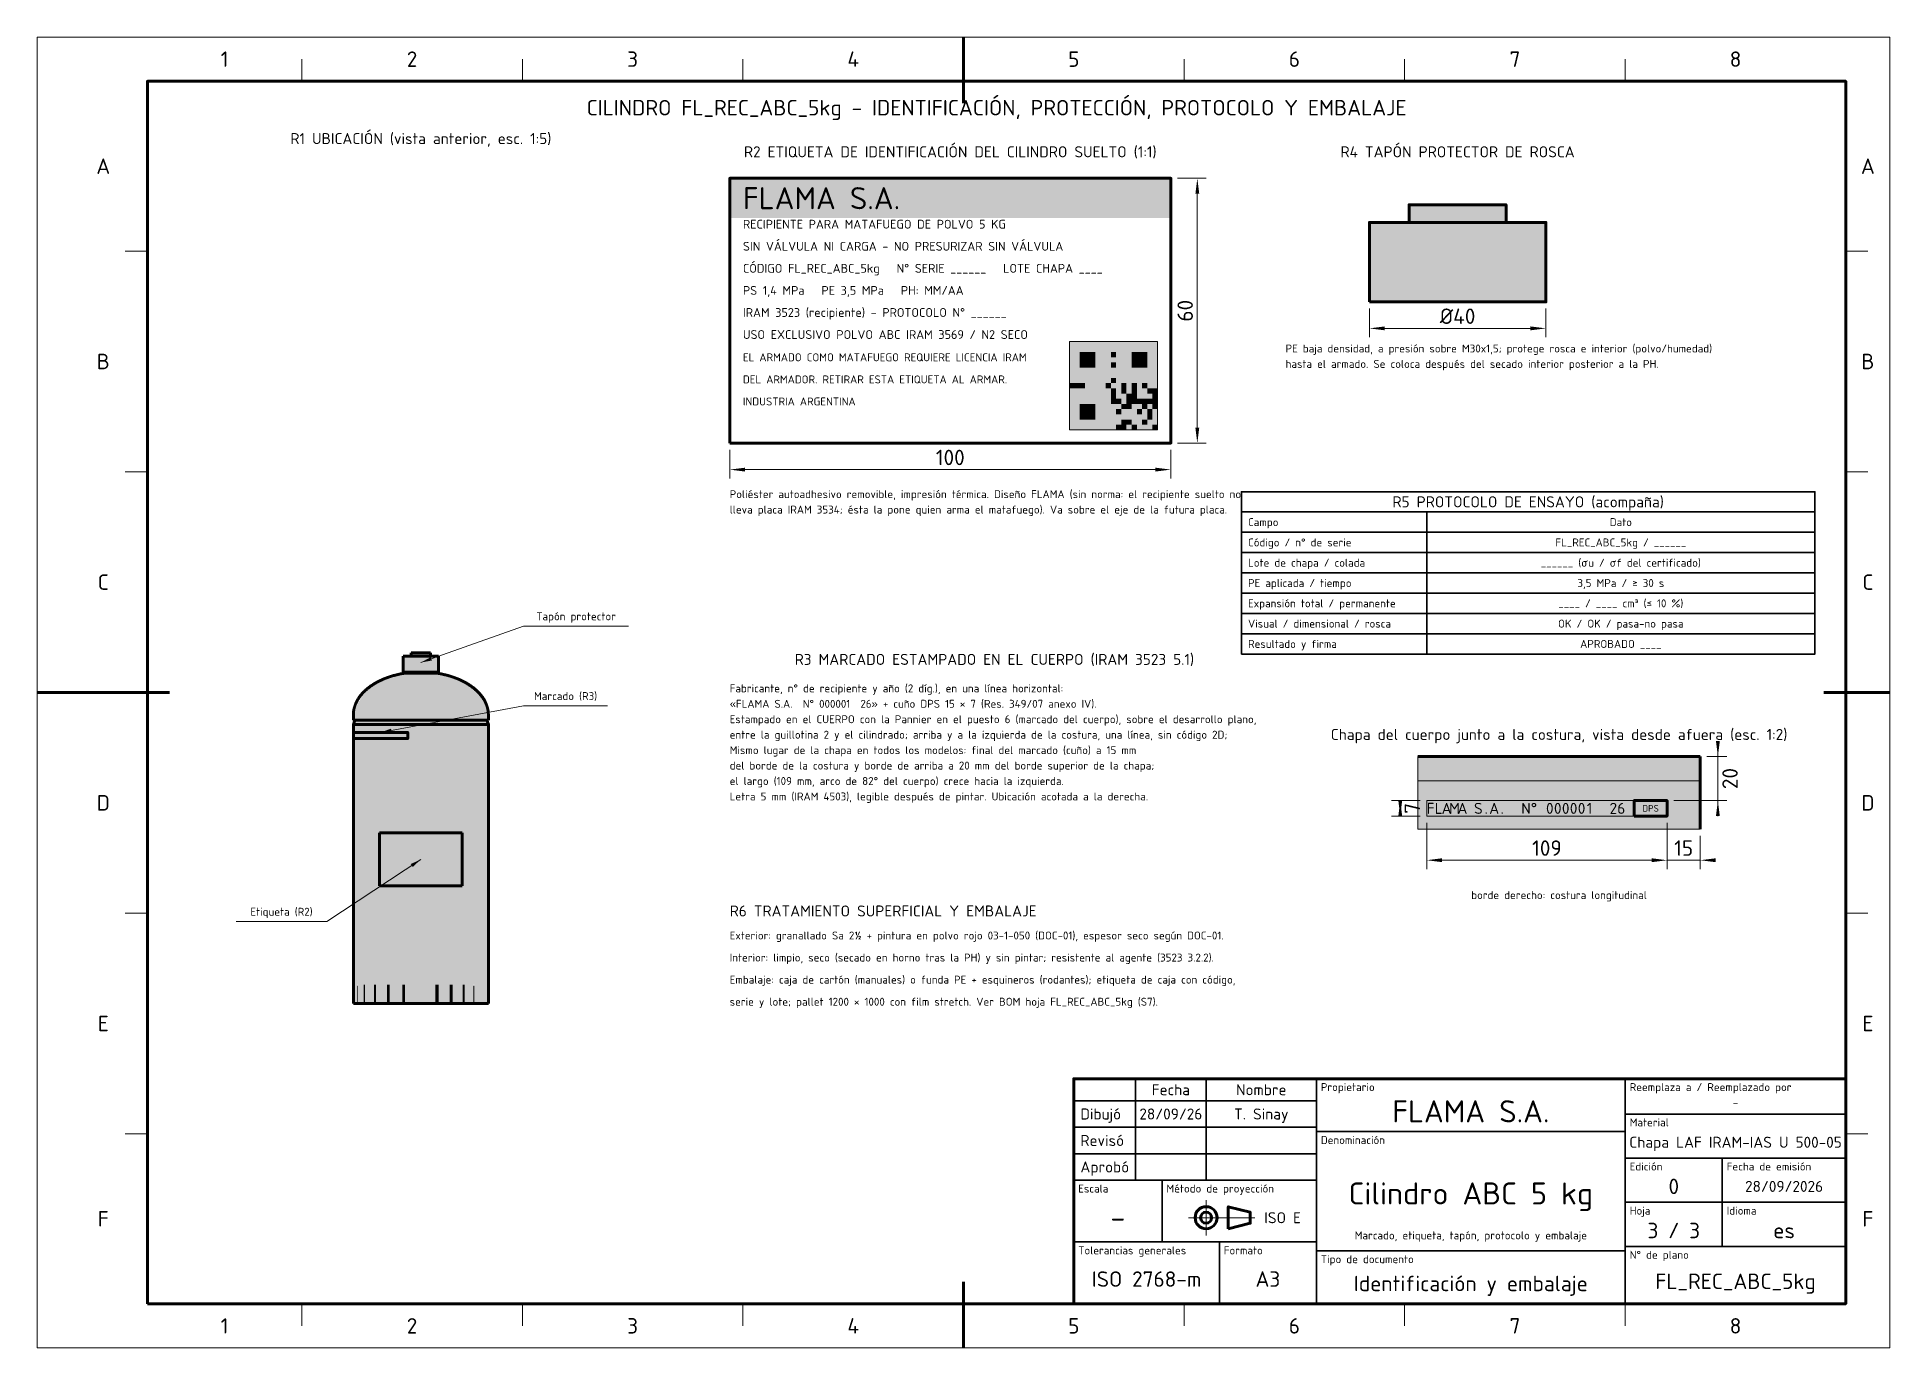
# Model space of a CAD drawing. Header units: millimetres. Extents: x 0 to 1554, y 0 to 420.
# Drawn here: x 1134 to 1554, y 0 to 297 of the extents above; entities that cross this region are included whole.
import ezdxf
from ezdxf.enums import TextEntityAlignment as Align

# ---------------------------------------------------------------- set-up
doc = ezdxf.new("R2010")
doc.units = ezdxf.units.MM
doc.linetypes.add('IRAM-F-TRAZO-PUNTO', pattern=[20, 15, -2, 1, -2])
for name, color, linetype, lineweight in [('01-VISIBLE', 7, 'CONTINUOUS', 70), ('03-EJE', 1, 'IRAM-F-TRAZO-PUNTO', 18), ('04-COTA', 3, 'CONTINUOUS', 18), ('06-TEXTO', 7, 'CONTINUOUS', 25), ('07-RECUADRO', 7, 'CONTINUOUS', 70), ('08-FINA', 5, 'CONTINUOUS', 18), ('10-ROTULO', 7, 'CONTINUOUS', 35), ('11-TEXTO-ROTULO', 7, 'CONTINUOUS', 25), ('13-GRAFICA', 30, 'CONTINUOUS', 18)]:
    doc.layers.add(name, color=color, linetype=linetype, lineweight=lineweight)
doc.styles.add('ISO3098', font='isocpeur.ttf')
doc.dimstyles.new('FLAMA-IRAM', dxfattribs={"dimtxt": 3.5, "dimasz": 3.5, "dimexe": 2, "dimexo": 1.5, "dimgap": 1, "dimtad": 1, "dimdec": 1, "dimtxsty": 'ISO3098', "dimblk": 'IRAM_FLECHA', "dimblk1": 'IRAM_FLECHA', "dimblk2": 'IRAM_FLECHA', "dimcen": 2.5, "dimclrd": 256, "dimclre": 256, "dimclrt": 256, "dimazin": 3, "dimtfac": 1, "dimtmove": 0, "dimatfit": 3, "dimlwd": 18, "dimlwe": 18})

msp = doc.modelspace()

# ---------------------------------------------------------------- texts
at = {"layer": '06-TEXTO', "style": 'ISO3098'}
for s, height, p in [('1', 3.5, (1176.5, 292)), ('2', 3.5, (1219, 292)), ('3', 3.5, (1269, 292)), ('4', 3.5, (1319, 292)), ('5', 3.5, (1369, 292)), ('6', 3.5, (1419, 292)), ('7', 3.5, (1469, 292)), ('8', 3.5, (1519, 292)), ('CILINDRO FL_REC_ABC_5kg - IDENTIFICACIÓN, PROTECCIÓN, PROTOCOLO Y EMBALAJE', 3.5, (1351.5, 281)), ('R1 UBICACIÓN (vista anterior, esc. 1:5)', 2.5, (1221, 274)), ('R2 ETIQUETA DE IDENTIFICACIÓN DEL CILINDRO SUELTO (1:1)', 2.5, (1341, 271)), ('R4 TAPÓN PROTECTOR DE ROSCA', 2.5, (1456, 271)), ('A', 3.5, (1149, 267.75)), ('A', 3.5, (1549, 267.75)), ('B', 3.5, (1149, 223.5)), ('B', 3.5, (1549, 223.5)), ('R5 PROTOCOLO DE ENSAYO (acompaña)', 2.5, (1472, 191.7)), ('Dato', 1.8, (1493, 187.1)), ('FL_REC_ABC_5kg / ______', 1.8, (1493, 182.5)), ('______ (σu / σf del certificado)', 1.8, (1493, 177.9)), ('C', 3.5, (1149, 173.5)), ('3,5 MPa / ≥ 30 s', 1.8, (1493, 173.3)), ('C', 3.5, (1549, 173.5)), ('____ / ____ cm³ (≤ 10 %)', 1.8, (1493, 168.7)), ('OK / OK / pasa-no pasa', 1.8, (1493, 164.1)), ('APROBADO ____', 1.8, (1493, 159.5)), ('R3 MARCADO ESTAMPADO EN EL CUERPO (IRAM 3523 5.1)', 2.5, (1351, 156)), ('D', 3.5, (1149, 123.5)), ('D', 3.5, (1549, 123.5)), ('E', 3.5, (1149, 73.5)), ('E', 3.5, (1549, 73.5)), ('F', 3.5, (1149, 29.25)), ('F', 3.5, (1549, 29.25)), ('1', 3.5, (1176.5, 5)), ('2', 3.5, (1219, 5)), ('3', 3.5, (1269, 5)), ('4', 3.5, (1319, 5)), ('5', 3.5, (1369, 5)), ('6', 3.5, (1419, 5)), ('7', 3.5, (1469, 5)), ('8', 3.5, (1519, 5))]:
    msp.add_text(s, height=height, dxfattribs=at).set_placement(p, align=Align.MIDDLE_CENTER)
for s, height, p in [('PE baja densidad, a presión sobre M30x1,5; protege rosca e interior (polvo/humedad)', 1.8, (1417, 225)), ('hasta el armado. Se coloca después del secado interior posterior a la PH.', 1.8, (1417, 221.5)), ('Poliéster autoadhesivo removible, impresión térmica. Diseño FLAMA (sin norma: el recipiente suelto no', 1.8, (1291, 192)), ('lleva placa IRAM 3534; ésta la pone quien arma el matafuego). Va sobre el eje de la futura placa.', 1.8, (1291, 188.5)), ('«FLAMA S.A.  N° 000001  26» + cuño DPS 15 × 7 (Res. 349/07 anexo IV).', 1.8, (1291, 144.5)), ('Fabricante, n° de recipiente y año (2 díg.), en una línea horizontal:', 1.8, (1291, 148)), ('Estampado en el CUERPO con la Pannier en el puesto 6 (marcado del cuerpo), sobre el desarrollo plano,', 1.8, (1291, 141)), ('entre la guillotina 2 y el cilindrado; arriba y a la izquierda de la costura, una línea, sin código 2D;', 1.8, (1291, 137.5)), ('Mismo lugar de la chapa en todos los modelos: final del marcado (cuño) a 15 mm', 1.8, (1291, 134)), ('del borde de la costura y borde de arriba a 20 mm del borde superior de la chapa;', 1.8, (1291, 130.5)), ('el largo (109 mm, arco de 82° del cuerpo) crece hacia la izquierda.', 1.8, (1291, 127)), ('Letra 5 mm (IRAM 4503), legible después de pintar. Ubicación acotada a la derecha.', 1.8, (1291, 123.5)), ('R6 TRATAMIENTO SUPERFICIAL Y EMBALAJE', 2.5, (1291, 97)), ('Exterior: granallado Sa 2½ + pintura en polvo rojo 03-1-050 (DOC-01), espesor seco según DOC-01.', 1.8, (1291, 92)), ('Interior: limpio, seco (secado en horno tras la PH) y sin pintar; resistente al agente (3523 3.2.2).', 1.8, (1291, 87)), ('Embalaje: caja de cartón (manuales) o funda PE + esquineros (rodantes); etiqueta de caja con código,', 1.8, (1291, 82)), ('serie y lote; pallet 1200 × 1000 con film stretch. Ver BOM hoja FL_REC_ABC_5kg (S7).', 1.8, (1291, 77))]:
    msp.add_text(s, height=height, dxfattribs=at).set_placement(p, align=Align.BOTTOM_LEFT)
for s, p in [('Campo', (1408.5, 187.1)), ('Código / n° de serie', (1408.5, 182.5)), ('Lote de chapa / colada', (1408.5, 177.9)), ('PE aplicada / tiempo', (1408.5, 173.3)), ('Expansión total / permanente', (1408.5, 168.7)), ('Visual / dimensional / rosca', (1408.5, 164.1)), ('Resultado y firma', (1408.5, 159.5))]:
    msp.add_text(s, height=1.8, dxfattribs=at).set_placement(p, align=Align.MIDDLE_LEFT)
for s, height, p in [('Tapón protector', 1.8, (1256.18, 164.316)), ('Marcado (R3)', 1.8, (1253.804, 146.257)), ('Chapa del cuerpo junto a la costura, vista desde afuera (esc. 1:2)', 2.5, (1479, 137)), ('Etiqueta (R2)', 1.8, (1189.404, 97.388))]:
    msp.add_text(s, height=height, dxfattribs=at).set_placement(p, align=Align.BOTTOM_CENTER)
msp.add_text('borde derecho: costura longitudinal', height=1.8, dxfattribs=at).set_placement((1479, 103.5), align=Align.TOP_CENTER)
at = {"layer": '11-TEXTO-ROTULO', "style": 'ISO3098'}
for s, height, p in [('Fecha', 2.5, (1391, 58.5)), ('Nombre', 2.5, (1411.5, 58.5)), ('FLAMA S.A.', 5, (1459, 53.6)), ('-', 1.8, (1519, 55.6)), ('28/09/26', 2.5, (1391, 53)), ('T. Sinay', 2.5, (1411.5, 53)), ('Chapa LAF IRAM-IAS U 500-05', 2.5, (1519, 46.6)), ('0', 3.5, (1505, 36.6)), ('28/09/2026', 2.5, (1530, 36.6)), ('Cilindro ABC 5 kg', 5, (1459, 35)), ('-', 5, (1379, 29.6)), ('Marcado, etiqueta, tapón, protocolo y embalaje', 1.8, (1459, 25.5)), ('3 / 3', 3.5, (1505, 26.6)), ('es', 3.5, (1530, 26.6)), ('ISO 2768-m', 3.5, (1385.5, 15.6)), ('A3', 3.5, (1413, 15.6)), ('FL_REC_ABC_5kg', 3.5, (1519, 15.1)), ('Identificación y embalaje', 3.5, (1459, 14.6))]:
    msp.add_text(s, height=height, dxfattribs=at).set_placement(p, align=Align.MIDDLE_CENTER)
for s, p in [('Propietario', (1425, 60)), ('Reemplaza a / Reemplazado por', (1495, 60)), ('Material', (1495, 52)), ('Denominación', (1425, 48)), ('Edición', (1495, 42)), ('Fecha de emisión', (1517, 42)), ('Escala', (1370, 37)), ('Método de proyección', (1390, 37)), ('Hoja', (1495, 32)), ('Idioma', (1517, 32)), ('Tolerancias generales', (1370, 23)), ('Formato', (1403, 23)), ('Tipo de documento', (1425, 21)), ('N° de plano', (1495, 22))]:
    msp.add_text(s, height=1.8, dxfattribs=at).set_placement(p, align=Align.TOP_LEFT)
for s, p in [('Dibujó', (1370.5, 53)), ('Revisó', (1370.5, 47)), ('Aprobó', (1370.5, 41))]:
    msp.add_text(s, height=2.5, dxfattribs=at).set_placement(p, align=Align.MIDDLE_LEFT)
msp.add_text('ISO E', height=2.5, dxfattribs=at).set_placement((1420.5, 29.5), align=Align.MIDDLE_RIGHT)
at = {"layer": '13-GRAFICA', "true_color": 0xffffff, "style": 'ISO3098'}
msp.add_text('FLAMA S.A.', height=5, dxfattribs=at).set_placement((1294, 263), align=Align.TOP_LEFT)
at = {"layer": '13-GRAFICA', "style": 'ISO3098'}
for s, height, p in [('RECIPIENTE PARA MATAFUEGO DE POLVO 5 KG', 2, (1294, 253)), ('CÓDIGO FL_REC_ABC_5kg   N° SERIE ______   LOTE CHAPA ____', 2, (1294, 243)), ('PS 1,4 MPa   PE 3,5 MPa   PH: MM/AA', 2, (1294, 238)), ('IRAM 3523 (recipiente) - PROTOCOLO N° ______', 2, (1294, 233)), ('USO EXCLUSIVO POLVO ABC IRAM 3569 / N2 SECO', 2, (1294, 228)), ('DEL ARMADOR. RETIRAR ESTA ETIQUETA AL ARMAR.', 1.8, (1294, 218)), ('INDUSTRIA ARGENTINA', 1.8, (1294, 213))]:
    msp.add_text(s, height=height, dxfattribs=at).set_placement(p, align=Align.BOTTOM_LEFT)
at = {"layer": '13-GRAFICA', "true_color": 0xc81e2d, "style": 'ISO3098'}
for s, height, p in [('SIN VÁLVULA NI CARGA - NO PRESURIZAR SIN VÁLVULA', 2, (1294, 248)), ('EL ARMADO COMO MATAFUEGO REQUIERE LICENCIA IRAM', 1.8, (1294, 223))]:
    msp.add_text(s, height=height, dxfattribs=at).set_placement(p, align=Align.BOTTOM_LEFT)
at = {"layer": '13-GRAFICA', "true_color": 0x5a0a0f, "style": 'ISO3098'}
for s, height, p in [('F', 2.5, (1449.9, 122.25)), ('L', 2.5, (1451.7, 122.25)), ('A', 2.5, (1453.5, 122.25)), ('M', 2.5, (1455.3, 122.25)), ('A', 2.5, (1457.1, 122.25)), ('S', 2.5, (1460.7, 122.25)), ('A', 2.5, (1464.3, 122.25)), ('N', 2.5, (1471.5, 122.25)), ('°', 2.5, (1473.3, 122.25)), ('0', 2.5, (1476.9, 122.25)), ('0', 2.5, (1478.7, 122.25)), ('0', 2.5, (1480.5, 122.25)), ('0', 2.5, (1482.3, 122.25)), ('0', 2.5, (1484.1, 122.25)), ('1', 2.5, (1485.9, 122.25)), ('2', 2.5, (1491.3, 122.25)), ('6', 2.5, (1493.1, 122.25)), ('DPS', 1.5, (1499.75, 122.25)), ('.', 2.5, (1462.5, 122.25)), ('.', 2.5, (1466.1, 122.25))]:
    msp.add_text(s, height=height, dxfattribs=at).set_placement(p, align=Align.MIDDLE_CENTER)

# ---------------------------------------------------------------- blocks, each defined once
blk = doc.blocks.new('IRAM_FLECHA')
blk.add_solid([(0, 0), (-1, 0.125), (-1, -0.125)])

# ---------------------------------------------------------------- dimensions: what is measured, and where the dimension line sits
at = {"layer": '04-COTA'}
for base, p1, p2, override in [((1397, 205), (1391, 205), (1391, 265), {"dimlfac": 1}), ((1515, 134), (1511, 134), (1503.5, 124), {"dimlfac": 2}), ((1443, 124), (1449, 124), (1449, 120.5), {"dimlfac": 2})]:
    msp.add_linear_dim(base=base, p1=p1, p2=p2, angle=90, dimstyle='FLAMA-IRAM', override=override, dxfattribs=at).render()
for base, p1, p2, override in [((1436, 231), (1436, 237), (1476, 237), {"dimlfac": 1, "dimpost": '%%c<>'}), ((1291, 199), (1291, 205), (1391, 205), {"dimlfac": 1}), ((1449, 110.5), (1449, 120.5), (1503.5, 120.5), {"dimlfac": 2}), ((1503.5, 110.5), (1503.5, 120.5), (1511, 117.5), {"dimlfac": 2})]:
    msp.add_linear_dim(base=base, p1=p1, p2=p2, dimstyle='FLAMA-IRAM', override=override, dxfattribs=at).render()

# ---------------------------------------------------------------- hatches: boundary and pattern name
at = {"layer": '08-FINA'}
h = msp.add_hatch(color=7, dxfattribs=at)
h.dxf.hatch_style = 1
h.paths.add_polyline_path([(1221, 155.293), (1223.491, 155.748), (1223.224, 156.503)])
h = msp.add_hatch(color=7, dxfattribs=at)
h.dxf.hatch_style = 1
h.paths.add_polyline_path([(1211.86, 139.457), (1214.391, 139.519), (1214.245, 140.305)])
h = msp.add_hatch(color=7, dxfattribs=at)
h.dxf.hatch_style = 1
h.paths.add_polyline_path([(1221, 110.679), (1218.694, 109.633), (1219.136, 108.966)])
at = {"layer": '13-GRAFICA', "true_color": 0xc81e2d}
h = msp.add_hatch(color=7, dxfattribs=at)
h.dxf.hatch_style = 1
h.paths.add_polyline_path([(1391, 256), (1391, 265), (1291, 265), (1291, 256)])
at = {"layer": '13-GRAFICA', "true_color": 0xffd200}
h = msp.add_hatch(color=7, dxfattribs=at)
h.dxf.hatch_style = 1
h.paths.add_polyline_path([(1467, 255), (1467, 259), (1445, 259), (1445, 255)])
h = msp.add_hatch(color=7, dxfattribs=at)
h.dxf.hatch_style = 1
h.paths.add_polyline_path([(1476, 237), (1476, 255), (1436, 255), (1436, 237)])
at = {"layer": '13-GRAFICA', "true_color": 0xffffff}
h = msp.add_hatch(color=7, dxfattribs=at)
h.dxf.hatch_style = 1
h.paths.add_polyline_path([(1388, 208), (1388, 228), (1368, 228), (1368, 208)])
at = {"layer": '13-GRAFICA', "true_color": 0x191919}
h = msp.add_hatch(color=7, dxfattribs=at)
h.dxf.hatch_style = 1
h.paths.add_polyline_path([(1368, 228), (1369.176, 228), (1369.176, 226.824), (1369.176, 220.941), (1369.176, 219.765), (1368, 219.765)])
h = msp.add_hatch(color=7, dxfattribs=at)
h.dxf.hatch_style = 1
h.paths.add_polyline_path([(1375.059, 228), (1375.059, 226.824), (1369.176, 226.824), (1369.176, 228)])
h = msp.add_hatch(color=7, dxfattribs=at)
h.dxf.hatch_style = 1
h.paths.add_polyline_path([(1376.235, 228), (1376.235, 219.765), (1375.059, 219.765), (1375.059, 220.941), (1375.059, 226.824), (1375.059, 228)])
h = msp.add_hatch(color=7, dxfattribs=at)
h.dxf.hatch_style = 1
h.paths.add_polyline_path([(1379.765, 228), (1380.941, 228), (1380.941, 226.824), (1380.941, 220.941), (1380.941, 219.765), (1379.765, 219.765)])
h = msp.add_hatch(color=7, dxfattribs=at)
h.dxf.hatch_style = 1
h.paths.add_polyline_path([(1386.824, 228), (1386.824, 226.824), (1380.941, 226.824), (1380.941, 228)])
h = msp.add_hatch(color=7, dxfattribs=at)
h.dxf.hatch_style = 1
h.paths.add_polyline_path([(1388, 228), (1388, 219.765), (1386.824, 219.765), (1386.824, 220.941), (1386.824, 226.824), (1386.824, 228)])
h = msp.add_hatch(color=7, dxfattribs=at)
h.dxf.hatch_style = 1
h.paths.add_polyline_path([(1373.882, 222.118), (1370.353, 222.118), (1370.353, 225.647), (1373.882, 225.647)])
h = msp.add_hatch(color=7, dxfattribs=at)
h.dxf.hatch_style = 1
h.paths.add_polyline_path([(1378.588, 224.471), (1378.588, 225.647), (1377.412, 225.647), (1377.412, 224.471)])
h = msp.add_hatch(color=7, dxfattribs=at)
h.dxf.hatch_style = 1
h.paths.add_polyline_path([(1378.588, 222.118), (1378.588, 223.294), (1377.412, 223.294), (1377.412, 222.118)])
h = msp.add_hatch(color=7, dxfattribs=at)
h.dxf.hatch_style = 1
h.paths.add_polyline_path([(1385.647, 222.118), (1382.118, 222.118), (1382.118, 225.647), (1385.647, 225.647)])
h = msp.add_hatch(color=7, dxfattribs=at)
h.dxf.hatch_style = 1
h.paths.add_polyline_path([(1369.176, 217.412), (1369.176, 218.588), (1368, 218.588), (1368, 217.412)])
h = msp.add_hatch(color=7, dxfattribs=at)
h.dxf.hatch_style = 1
h.paths.add_polyline_path([(1369.176, 219.765), (1369.176, 220.941), (1375.059, 220.941), (1375.059, 219.765)])
h = msp.add_hatch(color=7, dxfattribs=at)
h.dxf.hatch_style = 1
h.paths.add_polyline_path([(1370.353, 217.412), (1370.353, 218.588), (1369.176, 218.588), (1369.176, 217.412)])
h = msp.add_hatch(color=7, dxfattribs=at)
h.dxf.hatch_style = 1
h.paths.add_polyline_path([(1371.529, 217.412), (1371.529, 218.588), (1370.353, 218.588), (1370.353, 217.412)])
h = msp.add_hatch(color=7, dxfattribs=at)
h.dxf.hatch_style = 1
h.paths.add_polyline_path([(1377.412, 217.412), (1377.412, 218.588), (1376.235, 218.588), (1376.235, 217.412)])
h = msp.add_hatch(color=7, dxfattribs=at)
h.dxf.hatch_style = 1
h.paths.add_polyline_path([(1378.588, 218.588), (1378.588, 219.765), (1377.412, 219.765), (1377.412, 218.588)])
h = msp.add_hatch(color=7, dxfattribs=at)
h.dxf.hatch_style = 1
h.paths.add_polyline_path([(1380.941, 217.412), (1380.941, 218.588), (1379.765, 218.588), (1379.765, 217.412)])
h = msp.add_hatch(color=7, dxfattribs=at)
h.dxf.hatch_style = 1
h.paths.add_polyline_path([(1380.941, 219.765), (1380.941, 220.941), (1386.824, 220.941), (1386.824, 219.765)])
h = msp.add_hatch(color=7, dxfattribs=at)
h.dxf.hatch_style = 1
h.paths.add_polyline_path([(1383.294, 217.412), (1383.294, 218.588), (1382.118, 218.588), (1382.118, 217.412)])
h = msp.add_hatch(color=7, dxfattribs=at)
h.dxf.hatch_style = 1
h.paths.add_polyline_path([(1385.647, 217.412), (1385.647, 218.588), (1384.471, 218.588), (1384.471, 217.412)])
h = msp.add_hatch(color=7, dxfattribs=at)
h.dxf.hatch_style = 1
h.paths.add_polyline_path([(1368, 216.235), (1369.176, 216.235), (1369.176, 215.059), (1369.176, 209.176), (1369.176, 208), (1368, 208)])
h = msp.add_hatch(color=7, dxfattribs=at)
h.dxf.hatch_style = 1
h.paths.add_polyline_path([(1375.059, 216.235), (1375.059, 215.059), (1369.176, 215.059), (1369.176, 216.235)])
h = msp.add_hatch(color=7, dxfattribs=at)
h.dxf.hatch_style = 1
h.paths.add_polyline_path([(1376.235, 216.235), (1376.235, 208), (1375.059, 208), (1375.059, 209.176), (1375.059, 215.059), (1375.059, 216.235)])
h = msp.add_hatch(color=7, dxfattribs=at)
h.dxf.hatch_style = 1
h.paths.add_polyline_path([(1378.588, 216.235), (1378.588, 217.412), (1377.412, 217.412), (1377.412, 216.235)])
h = msp.add_hatch(color=7, dxfattribs=at)
h.dxf.hatch_style = 1
h.paths.add_polyline_path([(1378.588, 215.059), (1378.588, 216.235), (1377.412, 216.235), (1377.412, 215.059)])
h = msp.add_hatch(color=7, dxfattribs=at)
h.dxf.hatch_style = 1
h.paths.add_polyline_path([(1378.588, 213.882), (1378.588, 215.059), (1377.412, 215.059), (1377.412, 213.882)])
h = msp.add_hatch(color=7, dxfattribs=at)
h.dxf.hatch_style = 1
h.paths.add_polyline_path([(1379.765, 213.882), (1379.765, 215.059), (1378.588, 215.059), (1378.588, 213.882)])
h = msp.add_hatch(color=7, dxfattribs=at)
h.dxf.hatch_style = 1
h.paths.add_polyline_path([(1380.941, 216.235), (1380.941, 217.412), (1379.765, 217.412), (1379.765, 216.235)])
h = msp.add_hatch(color=7, dxfattribs=at)
h.dxf.hatch_style = 1
h.paths.add_polyline_path([(1382.118, 215.059), (1382.118, 216.235), (1380.941, 216.235), (1380.941, 215.059)])
h = msp.add_hatch(color=7, dxfattribs=at)
h.dxf.hatch_style = 1
h.paths.add_polyline_path([(1382.118, 213.882), (1382.118, 215.059), (1380.941, 215.059), (1380.941, 213.882)])
h = msp.add_hatch(color=7, dxfattribs=at)
h.dxf.hatch_style = 1
h.paths.add_polyline_path([(1383.294, 216.235), (1383.294, 217.412), (1382.118, 217.412), (1382.118, 216.235)])
h = msp.add_hatch(color=7, dxfattribs=at)
h.dxf.hatch_style = 1
h.paths.add_polyline_path([(1383.294, 215.059), (1383.294, 216.235), (1382.118, 216.235), (1382.118, 215.059)])
h = msp.add_hatch(color=7, dxfattribs=at)
h.dxf.hatch_style = 1
h.paths.add_polyline_path([(1383.294, 213.882), (1383.294, 215.059), (1382.118, 215.059), (1382.118, 213.882)])
h = msp.add_hatch(color=7, dxfattribs=at)
h.dxf.hatch_style = 1
h.paths.add_polyline_path([(1384.471, 213.882), (1384.471, 215.059), (1383.294, 215.059), (1383.294, 213.882)])
h = msp.add_hatch(color=7, dxfattribs=at)
h.dxf.hatch_style = 1
h.paths.add_polyline_path([(1385.647, 213.882), (1385.647, 215.059), (1384.471, 215.059), (1384.471, 213.882)])
h = msp.add_hatch(color=7, dxfattribs=at)
h.dxf.hatch_style = 1
h.paths.add_polyline_path([(1386.824, 216.235), (1386.824, 217.412), (1385.647, 217.412), (1385.647, 216.235)])
h = msp.add_hatch(color=7, dxfattribs=at)
h.dxf.hatch_style = 1
h.paths.add_polyline_path([(1386.824, 213.882), (1386.824, 215.059), (1385.647, 215.059), (1385.647, 213.882)])
h = msp.add_hatch(color=7, dxfattribs=at)
h.dxf.hatch_style = 1
h.paths.add_polyline_path([(1388, 216.235), (1388, 217.412), (1386.824, 217.412), (1386.824, 216.235)])
h = msp.add_hatch(color=7, dxfattribs=at)
h.dxf.hatch_style = 1
h.paths.add_polyline_path([(1388, 215.059), (1388, 216.235), (1386.824, 216.235), (1386.824, 215.059)])
h = msp.add_hatch(color=7, dxfattribs=at)
h.dxf.hatch_style = 1
h.paths.add_polyline_path([(1388, 213.882), (1388, 215.059), (1386.824, 215.059), (1386.824, 213.882)])
h = msp.add_hatch(color=7, dxfattribs=at)
h.dxf.hatch_style = 1
h.paths.add_polyline_path([(1373.882, 210.353), (1370.353, 210.353), (1370.353, 213.882), (1373.882, 213.882)])
h = msp.add_hatch(color=7, dxfattribs=at)
h.dxf.hatch_style = 1
h.paths.add_polyline_path([(1379.765, 211.529), (1379.765, 212.706), (1378.588, 212.706), (1378.588, 211.529)])
h = msp.add_hatch(color=7, dxfattribs=at)
h.dxf.hatch_style = 1
h.paths.add_polyline_path([(1380.941, 212.706), (1380.941, 213.882), (1379.765, 213.882), (1379.765, 212.706)])
h = msp.add_hatch(color=7, dxfattribs=at)
h.dxf.hatch_style = 1
h.paths.add_polyline_path([(1380.941, 209.176), (1380.941, 210.353), (1379.765, 210.353), (1379.765, 209.176)])
h = msp.add_hatch(color=7, dxfattribs=at)
h.dxf.hatch_style = 1
h.paths.add_polyline_path([(1382.118, 212.706), (1382.118, 213.882), (1380.941, 213.882), (1380.941, 212.706)])
h = msp.add_hatch(color=7, dxfattribs=at)
h.dxf.hatch_style = 1
h.paths.add_polyline_path([(1382.118, 209.176), (1382.118, 210.353), (1380.941, 210.353), (1380.941, 209.176)])
h = msp.add_hatch(color=7, dxfattribs=at)
h.dxf.hatch_style = 1
h.paths.add_polyline_path([(1384.471, 211.529), (1384.471, 212.706), (1383.294, 212.706), (1383.294, 211.529)])
h = msp.add_hatch(color=7, dxfattribs=at)
h.dxf.hatch_style = 1
h.paths.add_polyline_path([(1385.647, 212.706), (1385.647, 213.882), (1384.471, 213.882), (1384.471, 212.706)])
h = msp.add_hatch(color=7, dxfattribs=at)
h.dxf.hatch_style = 1
h.paths.add_polyline_path([(1385.647, 209.176), (1385.647, 210.353), (1384.471, 210.353), (1384.471, 209.176)])
h = msp.add_hatch(color=7, dxfattribs=at)
h.dxf.hatch_style = 1
h.paths.add_polyline_path([(1386.824, 211.529), (1386.824, 212.706), (1385.647, 212.706), (1385.647, 211.529)])
h = msp.add_hatch(color=7, dxfattribs=at)
h.dxf.hatch_style = 1
h.paths.add_polyline_path([(1386.824, 210.353), (1386.824, 211.529), (1385.647, 211.529), (1385.647, 210.353)])
h = msp.add_hatch(color=7, dxfattribs=at)
h.dxf.hatch_style = 1
h.paths.add_polyline_path([(1388, 212.706), (1388, 213.882), (1386.824, 213.882), (1386.824, 212.706)])
h = msp.add_hatch(color=7, dxfattribs=at)
h.dxf.hatch_style = 1
h.paths.add_polyline_path([(1369.176, 208), (1369.176, 209.176), (1375.059, 209.176), (1375.059, 208)])
h = msp.add_hatch(color=7, dxfattribs=at)
h.dxf.hatch_style = 1
h.paths.add_polyline_path([(1379.765, 208), (1379.765, 209.176), (1378.588, 209.176), (1378.588, 208)])
h = msp.add_hatch(color=7, dxfattribs=at)
h.dxf.hatch_style = 1
h.paths.add_polyline_path([(1380.941, 208), (1380.941, 209.176), (1379.765, 209.176), (1379.765, 208)])
h = msp.add_hatch(color=7, dxfattribs=at)
h.dxf.hatch_style = 1
h.paths.add_polyline_path([(1383.294, 208), (1383.294, 209.176), (1382.118, 209.176), (1382.118, 208)])
h = msp.add_hatch(color=7, dxfattribs=at)
h.dxf.hatch_style = 1
h.paths.add_polyline_path([(1388, 208), (1388, 209.176), (1386.824, 209.176), (1386.824, 208)])
at = {"layer": '13-GRAFICA', "true_color": 0xffd200}
h = msp.add_hatch(color=7, dxfattribs=at)
h.dxf.hatch_style = 1
h.paths.add_polyline_path([(1217.004, 153.1), (1217.004, 156.7), (1218.804, 156.7), (1218.804, 157.5), (1223.204, 157.5), (1223.204, 156.7), (1225.004, 156.7), (1225.004, 153.1)])
at = {"layer": '13-GRAFICA', "true_color": 0xb21820}
h = msp.add_hatch(color=7, dxfattribs=at)
h.dxf.hatch_style = 1
h.paths.add_polyline_path([(1205.704, 142.3), (1205.704, 143.6), (1205.804, 143.6), (1205.804, 143.9), (1205.904, 143.9), (1206.004, 144.4), (1206.104, 144.4), (1206.104, 144.6), (1206.204, 144.6), (1206.204, 144.9), (1206.304, 144.9), (1206.304, 145.2), (1206.404, 145.2), (1206.404, 145.4), (1206.504, 145.4), (1206.604, 146), (1206.704, 146), (1206.704, 146.2), (1206.904, 146.3), (1206.904, 146.5), (1207.104, 146.6), (1207.104, 146.8), (1207.304, 146.9), (1207.304, 147.1), (1207.504, 147.2), (1207.504, 147.4), (1207.604, 147.4), (1207.604, 147.6), (1207.804, 147.7), (1207.804, 147.9), (1208.004, 148), (1208.004, 148.2), (1208.104, 148.2), (1208.504, 148.7), (1208.704, 148.7), (1209.004, 149.1), (1209.204, 149.1), (1209.504, 149.5), (1209.704, 149.5), (1209.904, 149.8), (1210.104, 149.8), (1210.404, 150.2), (1210.604, 150.2), (1210.604, 150.3), (1210.704, 150.3), (1210.904, 150.6), (1211.104, 150.6), (1211.204, 150.8), (1211.504, 150.8), (1211.504, 150.9), (1211.704, 150.9), (1211.704, 151), (1212.004, 151), (1212.004, 151.1), (1212.204, 151.1), (1212.204, 151.2), (1212.504, 151.2), (1212.504, 151.3), (1212.704, 151.3), (1212.704, 151.4), (1213.004, 151.4), (1213.004, 151.5), (1213.204, 151.5), (1213.204, 151.6), (1213.504, 151.6), (1213.504, 151.7), (1213.704, 151.7), (1213.704, 151.8), (1214.004, 151.8), (1214.004, 151.9), (1214.504, 152), (1214.504, 152.1), (1214.704, 152.1), (1214.704, 152.2), (1215.004, 152.2), (1215.004, 152.3), (1215.204, 152.3), (1215.204, 152.4), (1215.904, 152.5), (1215.904, 152.6), (1216.304, 152.6), (1216.304, 152.7), (1216.804, 152.7), (1216.804, 152.8), (1217.204, 152.8), (1217.204, 152.7), (1217.304, 152.7), (1217.304, 152.8), (1219.404, 152.8), (1219.404, 152.7), (1219.804, 152.7), (1219.804, 152.8), (1223.004, 152.8), (1223.004, 152.7), (1223.404, 152.7), (1223.404, 152.8), (1225.204, 152.8), (1225.204, 152.7), (1226.704, 152.5), (1226.704, 152.4), (1227.004, 152.4), (1227.004, 152.3), (1227.304, 152.3), (1227.304, 152.2), (1227.704, 152.2), (1227.704, 152.1), (1228.004, 152.1), (1228.004, 152), (1228.304, 152), (1228.304, 151.9), (1228.704, 151.9), (1228.704, 151.8), (1228.904, 151.8), (1228.904, 151.7), (1229.104, 151.7), (1229.104, 151.6), (1229.304, 151.6), (1229.304, 151.5), (1229.504, 151.5), (1229.504, 151.4), (1229.804, 151.4), (1229.804, 151.3), (1230.004, 151.3), (1230.004, 151.2), (1230.204, 151.2), (1230.204, 151.1), (1230.404, 151.1), (1230.404, 151), (1230.604, 151), (1230.604, 150.9), (1230.904, 150.9), (1230.904, 150.8), (1231.104, 150.8), (1231.204, 150.6), (1231.404, 150.6), (1231.504, 150.4), (1231.704, 150.4), (1231.704, 150.3), (1231.904, 150.3), (1232.004, 150.1), (1232.204, 150.1), (1232.304, 149.9), (1232.504, 149.9), (1232.604, 149.7), (1232.804, 149.7), (1232.804, 149.6), (1232.904, 149.6), (1233.404, 149), (1233.604, 149), (1233.604, 148.9), (1234.404, 148.2), (1234.404, 148), (1234.804, 147.7), (1234.804, 147.5), (1235.104, 147.3), (1235.204, 146.9), (1235.404, 146.8), (1235.404, 146.6), (1235.504, 146.6), (1235.504, 146.4), (1235.604, 146.4), (1235.604, 146.2), (1235.704, 146.2), (1235.704, 146), (1235.804, 146), (1235.804, 145.7), (1235.904, 145.7), (1235.904, 145.4), (1236.004, 145.4), (1236.004, 145.1), (1236.104, 145.1), (1236.104, 144.8), (1236.204, 144.8), (1236.204, 143.9), (1236.304, 143.9), (1236.304, 142.3)])
h = msp.add_hatch(color=7, dxfattribs=at)
h.dxf.hatch_style = 1
h.paths.add_polyline_path([(1217.304, 152.8), (1217.304, 152.7), (1217.204, 152.7), (1217.204, 152.8), (1217.004, 152.8), (1217.004, 153), (1217.104, 153), (1217.104, 153.1), (1224.904, 153.1), (1224.904, 152.8), (1223.404, 152.8), (1223.404, 152.7), (1223.004, 152.7), (1223.004, 152.8), (1219.804, 152.8), (1219.804, 152.7), (1219.404, 152.7), (1219.404, 152.8)])
h = msp.add_hatch(color=7, dxfattribs=at)
h.dxf.hatch_style = 1
h.paths.add_polyline_path([(1236.304, 141.6), (1236.304, 141.5), (1205.704, 141.5), (1205.704, 141.6), (1205.604, 141.6), (1205.604, 141.9), (1205.704, 141.9), (1205.704, 142), (1236.304, 142), (1236.304, 141.9), (1236.404, 141.9), (1236.404, 141.6)])
h = msp.add_hatch(color=7, dxfattribs=at)
h.dxf.hatch_style = 1
h.paths.add_polyline_path([(1205.804, 141.4), (1205.804, 82.3), (1205.804, 82.1), (1205.804, 78), (1205.704, 78), (1205.704, 141.4)])
h = msp.add_hatch(color=7, dxfattribs=at)
h.dxf.hatch_style = 1
h.paths.add_polyline_path([(1205.804, 141.5), (1205.904, 141.5), (1205.904, 82.3), (1205.804, 82.3), (1205.804, 141.4)])
h = msp.add_hatch(color=7, dxfattribs=at)
h.dxf.hatch_style = 1
h.paths.add_polyline_path([(1206.004, 142.3), (1236.004, 142.3), (1236.004, 142), (1205.904, 142), (1205.904, 142.1), (1206.004, 142.1)])
h = msp.add_hatch(color=7, dxfattribs=at)
h.dxf.hatch_style = 1
h.paths.add_polyline_path([(1206.504, 141.5), (1206.504, 82.3), (1206.504, 82.1), (1206.504, 78), (1205.904, 78), (1205.904, 82.1), (1205.904, 82.3), (1205.904, 141.5)])
h = msp.add_hatch(color=7, dxfattribs=at)
h.dxf.hatch_style = 1
h.paths.add_polyline_path([(1206.704, 141.5), (1206.704, 82.3), (1206.504, 82.3), (1206.504, 141.5)])
h = msp.add_hatch(color=7, dxfattribs=at)
h.dxf.hatch_style = 1
h.paths.add_polyline_path([(1208.004, 141.5), (1208.004, 82.3), (1208.004, 82.1), (1208.004, 78), (1206.704, 78), (1206.704, 82.1), (1206.704, 82.3), (1206.704, 141.5)])
h = msp.add_hatch(color=7, dxfattribs=at)
h.dxf.hatch_style = 1
h.paths.add_polyline_path([(1208.304, 141.5), (1208.304, 82.3), (1208.004, 82.3), (1208.004, 141.5)])
h = msp.add_hatch(color=7, dxfattribs=at)
h.dxf.hatch_style = 1
h.paths.add_polyline_path([(1210.404, 141.5), (1210.404, 82.3), (1210.404, 82.1), (1210.404, 78), (1208.304, 78), (1208.304, 82.1), (1208.304, 82.3), (1208.304, 141.5)])
h = msp.add_hatch(color=7, dxfattribs=at)
h.dxf.hatch_style = 1
h.paths.add_polyline_path([(1210.804, 141.5), (1210.804, 82.3), (1210.404, 82.3), (1210.404, 141.5)])
h = msp.add_hatch(color=7, dxfattribs=at)
h.dxf.hatch_style = 1
h.paths.add_polyline_path([(1211.704, 141.5), (1211.704, 116.7), (1211.704, 104.7), (1211.704, 78), (1210.804, 78), (1210.804, 82.1), (1210.804, 82.3), (1210.804, 141.5)])
h = msp.add_hatch(color=7, dxfattribs=at)
h.dxf.hatch_style = 1
h.paths.add_polyline_path([(1213.304, 141.5), (1213.304, 116.7), (1211.704, 116.7), (1211.704, 141.5)])
h = msp.add_hatch(color=7, dxfattribs=at)
h.dxf.hatch_style = 1
h.paths.add_polyline_path([(1213.904, 141.5), (1213.904, 116.7), (1213.304, 116.7), (1213.304, 141.5)])
h = msp.add_hatch(color=7, dxfattribs=at)
h.dxf.hatch_style = 1
h.paths.add_polyline_path([(1216.804, 141.5), (1216.804, 116.7), (1213.904, 116.7), (1213.904, 141.5)])
h = msp.add_hatch(color=7, dxfattribs=at)
h.dxf.hatch_style = 1
h.paths.add_polyline_path([(1217.404, 141.5), (1217.404, 116.7), (1216.804, 116.7), (1216.804, 141.5)])
h = msp.add_hatch(color=7, dxfattribs=at)
h.dxf.hatch_style = 1
h.paths.add_polyline_path([(1224.304, 141.5), (1224.304, 116.7), (1221.304, 116.7), (1221.304, 141.1), (1220.704, 141.1), (1220.704, 116.7), (1217.404, 116.7), (1217.404, 141.5)])
h = msp.add_hatch(color=7, dxfattribs=at)
h.dxf.hatch_style = 1
h.paths.add_polyline_path([(1221.304, 141.1), (1221.304, 116.7), (1220.704, 116.7), (1220.704, 141.1)])
h = msp.add_hatch(color=7, dxfattribs=at)
h.dxf.hatch_style = 1
h.paths.add_polyline_path([(1225.004, 141.5), (1225.004, 116.7), (1224.304, 116.7), (1224.304, 141.5)])
h = msp.add_hatch(color=7, dxfattribs=at)
h.dxf.hatch_style = 1
h.paths.add_polyline_path([(1227.504, 141.5), (1227.504, 116.7), (1225.004, 116.7), (1225.004, 141.5)])
h = msp.add_hatch(color=7, dxfattribs=at)
h.dxf.hatch_style = 1
h.paths.add_polyline_path([(1228.204, 141.5), (1228.204, 116.7), (1227.504, 116.7), (1227.504, 141.5)])
h = msp.add_hatch(color=7, dxfattribs=at)
h.dxf.hatch_style = 1
h.paths.add_polyline_path([(1230.304, 141.5), (1230.304, 116.7), (1228.204, 116.7), (1228.204, 141.5)])
h = msp.add_hatch(color=7, dxfattribs=at)
h.dxf.hatch_style = 1
h.paths.add_polyline_path([(1230.504, 141.5), (1230.504, 82.3), (1230.504, 82.1), (1230.504, 78), (1230.304, 78), (1230.304, 104.7), (1230.304, 116.7), (1230.304, 141.5)])
h = msp.add_hatch(color=7, dxfattribs=at)
h.dxf.hatch_style = 1
h.paths.add_polyline_path([(1230.904, 141.5), (1230.904, 82.3), (1230.504, 82.3), (1230.504, 141.5)])
h = msp.add_hatch(color=7, dxfattribs=at)
h.dxf.hatch_style = 1
h.paths.add_polyline_path([(1232.904, 141.5), (1232.904, 82.3), (1232.904, 82.1), (1232.904, 78), (1230.904, 78), (1230.904, 82.1), (1230.904, 82.3), (1230.904, 141.5)])
h = msp.add_hatch(color=7, dxfattribs=at)
h.dxf.hatch_style = 1
h.paths.add_polyline_path([(1233.104, 141.5), (1233.104, 82.3), (1232.904, 82.3), (1232.904, 141.5)])
h = msp.add_hatch(color=7, dxfattribs=at)
h.dxf.hatch_style = 1
h.paths.add_polyline_path([(1236.204, 141.5), (1236.204, 141.4), (1236.304, 141.4), (1236.304, 78), (1233.104, 78), (1233.104, 82.1), (1233.104, 82.3), (1233.104, 141.5)])
h = msp.add_hatch(color=7, dxfattribs=at)
h.dxf.hatch_style = 1
h.paths.add_polyline_path([(1511, 117.5), (1511, 134), (1447, 134), (1447, 117.5)])
at = {"layer": '13-GRAFICA', "true_color": 0xffffff}
h = msp.add_hatch(color=7, dxfattribs=at)
h.dxf.hatch_style = 1
h.paths.add_polyline_path([(1211.704, 104.7), (1211.704, 116.7), (1230.304, 116.7), (1230.304, 104.7)])
at = {"layer": '13-GRAFICA', "true_color": 0xc81e2d}
h = msp.add_hatch(color=7, dxfattribs=at)
h.dxf.hatch_style = 1
h.paths.add_polyline_path([(1230.304, 114.9), (1211.704, 114.9), (1211.704, 116.7), (1230.304, 116.7)])
at = {"layer": '13-GRAFICA', "true_color": 0xb21820}
h = msp.add_hatch(color=7, dxfattribs=at)
h.dxf.hatch_style = 1
h.paths.add_polyline_path([(1211.704, 78), (1211.704, 104.7), (1213.304, 104.7), (1213.304, 82.3), (1213.304, 82.1), (1213.304, 78)])
h = msp.add_hatch(color=7, dxfattribs=at)
h.dxf.hatch_style = 1
h.paths.add_polyline_path([(1213.904, 104.7), (1213.904, 82.3), (1213.304, 82.3), (1213.304, 104.7)])
h = msp.add_hatch(color=7, dxfattribs=at)
h.dxf.hatch_style = 1
h.paths.add_polyline_path([(1213.904, 78), (1213.904, 82.1), (1213.904, 82.3), (1213.904, 104.7), (1216.804, 104.7), (1216.804, 82.3), (1216.804, 82.1), (1216.804, 78)])
h = msp.add_hatch(color=7, dxfattribs=at)
h.dxf.hatch_style = 1
h.paths.add_polyline_path([(1217.404, 104.7), (1217.404, 82.3), (1216.804, 82.3), (1216.804, 104.7)])
h = msp.add_hatch(color=7, dxfattribs=at)
h.dxf.hatch_style = 1
h.paths.add_polyline_path([(1217.404, 78), (1217.404, 82.1), (1217.404, 82.3), (1217.404, 104.7), (1220.704, 104.7), (1220.704, 82.3), (1220.404, 82.3), (1220.404, 82.1), (1220.704, 82.1), (1220.704, 78.2), (1221.304, 78.2), (1221.304, 82.1), (1221.604, 82.1), (1221.604, 82.3), (1221.304, 82.3), (1221.304, 104.7), (1224.304, 104.7), (1224.304, 82.3), (1224.304, 82.1), (1224.304, 78)])
h = msp.add_hatch(color=7, dxfattribs=at)
h.dxf.hatch_style = 1
h.paths.add_polyline_path([(1221.604, 82.3), (1221.604, 82.1), (1221.304, 82.1), (1221.304, 78.2), (1220.704, 78.2), (1220.704, 82.1), (1220.404, 82.1), (1220.404, 82.3), (1220.704, 82.3), (1220.704, 104.7), (1221.304, 104.7), (1221.304, 82.3)])
h = msp.add_hatch(color=7, dxfattribs=at)
h.dxf.hatch_style = 1
h.paths.add_polyline_path([(1225.004, 104.7), (1225.004, 82.3), (1224.304, 82.3), (1224.304, 104.7)])
h = msp.add_hatch(color=7, dxfattribs=at)
h.dxf.hatch_style = 1
h.paths.add_polyline_path([(1225.004, 78), (1225.004, 82.1), (1225.004, 82.3), (1225.004, 104.7), (1227.504, 104.7), (1227.504, 82.3), (1227.504, 82.1), (1227.504, 78)])
h = msp.add_hatch(color=7, dxfattribs=at)
h.dxf.hatch_style = 1
h.paths.add_polyline_path([(1228.204, 104.7), (1228.204, 82.3), (1227.504, 82.3), (1227.504, 104.7)])
h = msp.add_hatch(color=7, dxfattribs=at)
h.dxf.hatch_style = 1
h.paths.add_polyline_path([(1228.204, 78), (1228.204, 82.1), (1228.204, 82.3), (1228.204, 104.7), (1230.304, 104.7), (1230.304, 78)])
h = msp.add_hatch(color=7, dxfattribs=at)
h.dxf.hatch_style = 1
h.paths.add_polyline_path([(1205.804, 78), (1205.804, 82.1), (1205.904, 82.1), (1205.904, 78)])
h = msp.add_hatch(color=7, dxfattribs=at)
h.dxf.hatch_style = 1
h.paths.add_polyline_path([(1206.504, 78), (1206.504, 82.1), (1206.704, 82.1), (1206.704, 78)])
h = msp.add_hatch(color=7, dxfattribs=at)
h.dxf.hatch_style = 1
h.paths.add_polyline_path([(1208.004, 82.3), (1208.304, 82.3), (1208.304, 82.1), (1208.004, 82.1)])
h = msp.add_hatch(color=7, dxfattribs=at)
h.dxf.hatch_style = 1
h.paths.add_polyline_path([(1208.004, 78), (1208.004, 82.1), (1208.304, 82.1), (1208.304, 78)])
h = msp.add_hatch(color=7, dxfattribs=at)
h.dxf.hatch_style = 1
h.paths.add_polyline_path([(1210.804, 82.3), (1210.804, 82.1), (1210.404, 82.1), (1210.404, 82.3)])
h = msp.add_hatch(color=7, dxfattribs=at)
h.dxf.hatch_style = 1
h.paths.add_polyline_path([(1210.404, 78), (1210.404, 82.1), (1210.804, 82.1), (1210.804, 78)])
h = msp.add_hatch(color=7, dxfattribs=at)
h.dxf.hatch_style = 1
h.paths.add_polyline_path([(1213.304, 82.3), (1213.904, 82.3), (1213.904, 82.1), (1213.304, 82.1)])
h = msp.add_hatch(color=7, dxfattribs=at)
h.dxf.hatch_style = 1
h.paths.add_polyline_path([(1213.304, 78), (1213.304, 82.1), (1213.904, 82.1), (1213.904, 78)])
h = msp.add_hatch(color=7, dxfattribs=at)
h.dxf.hatch_style = 1
h.paths.add_polyline_path([(1217.404, 82.3), (1217.404, 82.1), (1216.804, 82.1), (1216.804, 82.3)])
h = msp.add_hatch(color=7, dxfattribs=at)
h.dxf.hatch_style = 1
h.paths.add_polyline_path([(1216.804, 78), (1216.804, 82.1), (1217.404, 82.1), (1217.404, 78)])
h = msp.add_hatch(color=7, dxfattribs=at)
h.dxf.hatch_style = 1
h.paths.add_polyline_path([(1225.004, 82.3), (1225.004, 82.1), (1224.304, 82.1), (1224.304, 82.3)])
h = msp.add_hatch(color=7, dxfattribs=at)
h.dxf.hatch_style = 1
h.paths.add_polyline_path([(1224.304, 78), (1224.304, 82.1), (1225.004, 82.1), (1225.004, 78)])
h = msp.add_hatch(color=7, dxfattribs=at)
h.dxf.hatch_style = 1
h.paths.add_polyline_path([(1228.204, 82.3), (1228.204, 82.1), (1227.504, 82.1), (1227.504, 82.3)])
h = msp.add_hatch(color=7, dxfattribs=at)
h.dxf.hatch_style = 1
h.paths.add_polyline_path([(1227.504, 78), (1227.504, 82.1), (1228.204, 82.1), (1228.204, 78)])
h = msp.add_hatch(color=7, dxfattribs=at)
h.dxf.hatch_style = 1
h.paths.add_polyline_path([(1230.504, 82.3), (1230.904, 82.3), (1230.904, 82.1), (1230.504, 82.1)])
h = msp.add_hatch(color=7, dxfattribs=at)
h.dxf.hatch_style = 1
h.paths.add_polyline_path([(1230.504, 78), (1230.504, 82.1), (1230.904, 82.1), (1230.904, 78)])
h = msp.add_hatch(color=7, dxfattribs=at)
h.dxf.hatch_style = 1
h.paths.add_polyline_path([(1232.904, 78), (1232.904, 82.1), (1233.104, 82.1), (1233.104, 78)])

# ---------------------------------------------------------------- linework, layer by layer
at = {"layer": '01-VISIBLE'}
for p, q in [((1217, 156.7), (1217, 153.1)), ((1218.8, 157.5), (1218.8, 156.7)), ((1223.2, 156.7), (1223.2, 157.5)), ((1225, 153.1), (1225, 156.7)), ((1217.3, 152.9), (1217.3, 153.1)), ((1224.502, 152.9), (1224.502, 152.9)), ((1224.7, 152.9), (1224.7, 153.1)), ((1205.7, 142.257), (1205.7, 143.457)), ((1236.3, 142.257), (1236.3, 143.457)), ((1206.02, 142.257), (1205.7, 141.257)), ((1205.7, 78), (1205.7, 141.257)), ((1236.3, 141.257), (1235.98, 142.257)), ((1236.3, 78), (1236.3, 141.257)), ((1447, 134), (1511, 134)), ((1511, 117.5), (1511, 134)), ((1211.66, 104.679), (1211.66, 116.679)), ((1230.34, 104.679), (1230.34, 116.679))]:
    msp.add_line(p, q, dxfattribs=at)
for points in [[(1291, 205), (1391, 205), (1391, 265), (1291, 265)], [(1445, 255), (1467, 255), (1467, 259), (1445, 259)], [(1436, 237), (1476, 237), (1476, 255), (1436, 255)], [(1205.7, 138.057), (1218.019, 138.057), (1218.019, 139.457), (1205.7, 139.457)], [(1496, 120.5), (1503.5, 120.5), (1503.5, 124), (1496, 124)], [(1404, 27), (1409, 28.25), (1409, 30.75), (1404, 32)]]:
    msp.add_lwpolyline(points, close=True, dxfattribs=at)
for points in [[(1217, 156.7), (1217.08, 156.7), (1217.16, 156.7), (1217.24, 156.7), (1217.32, 156.7), (1217.4, 156.7), (1217.48, 156.7), (1217.56, 156.7), (1217.64, 156.7), (1217.72, 156.7), (1217.8, 156.7), (1217.88, 156.7), (1217.96, 156.7), (1218.04, 156.7), (1218.12, 156.7), (1218.2, 156.7), (1218.28, 156.7), (1218.36, 156.7), (1218.44, 156.7), (1218.52, 156.7), (1218.6, 156.7), (1218.68, 156.7), (1218.76, 156.7), (1218.84, 156.7), (1218.92, 156.7), (1219, 156.7), (1219.08, 156.7), (1219.16, 156.7), (1219.24, 156.7), (1219.32, 156.7), (1219.4, 156.7), (1219.48, 156.7), (1219.56, 156.7), (1219.64, 156.7), (1219.72, 156.7), (1219.8, 156.7), (1219.88, 156.7), (1219.96, 156.7), (1220.04, 156.7), (1220.12, 156.7), (1220.2, 156.7), (1220.28, 156.7), (1220.36, 156.7), (1220.44, 156.7), (1220.52, 156.7), (1220.6, 156.7), (1220.68, 156.7), (1220.76, 156.7), (1220.84, 156.7), (1220.92, 156.7), (1221, 156.7), (1221.08, 156.7), (1221.16, 156.7), (1221.24, 156.7), (1221.32, 156.7), (1221.4, 156.7), (1221.48, 156.7), (1221.56, 156.7), (1221.64, 156.7), (1221.72, 156.7), (1221.8, 156.7), (1221.88, 156.7), (1221.96, 156.7), (1222.04, 156.7), (1222.12, 156.7), (1222.2, 156.7), (1222.28, 156.7), (1222.36, 156.7), (1222.44, 156.7), (1222.52, 156.7), (1222.6, 156.7), (1222.68, 156.7), (1222.76, 156.7), (1222.84, 156.7), (1222.92, 156.7), (1223, 156.7), (1223.08, 156.7), (1223.16, 156.7), (1223.24, 156.7), (1223.32, 156.7), (1223.4, 156.7), (1223.48, 156.7), (1223.56, 156.7), (1223.64, 156.7), (1223.72, 156.7), (1223.8, 156.7), (1223.88, 156.7), (1223.96, 156.7), (1224.04, 156.7), (1224.12, 156.7), (1224.2, 156.7), (1224.28, 156.7), (1224.36, 156.7), (1224.44, 156.7), (1224.52, 156.7), (1224.6, 156.7), (1224.68, 156.7), (1224.76, 156.7), (1224.84, 156.7), (1224.92, 156.7), (1225, 156.7)], [(1218.8, 157.5), (1218.88, 157.5), (1218.96, 157.5), (1219.04, 157.5), (1219.12, 157.5), (1219.2, 157.5), (1219.28, 157.5), (1219.36, 157.5), (1219.44, 157.5), (1219.52, 157.5), (1219.6, 157.5), (1219.68, 157.5), (1219.76, 157.5), (1219.84, 157.5), (1219.92, 157.5), (1220, 157.5), (1220.08, 157.5), (1220.16, 157.5), (1220.24, 157.5), (1220.32, 157.5), (1220.4, 157.5), (1220.48, 157.5), (1220.56, 157.5), (1220.64, 157.5), (1220.72, 157.5), (1220.8, 157.5), (1220.88, 157.5), (1220.96, 157.5), (1221.04, 157.5), (1221.12, 157.5), (1221.2, 157.5), (1221.28, 157.5), (1221.36, 157.5), (1221.44, 157.5), (1221.52, 157.5), (1221.6, 157.5), (1221.68, 157.5), (1221.76, 157.5), (1221.84, 157.5), (1221.92, 157.5), (1222, 157.5), (1222.08, 157.5), (1222.16, 157.5), (1222.24, 157.5), (1222.32, 157.5), (1222.4, 157.5), (1222.48, 157.5), (1222.56, 157.5), (1222.64, 157.5), (1222.72, 157.5), (1222.8, 157.5), (1222.88, 157.5), (1222.96, 157.5), (1223.04, 157.5), (1223.12, 157.5), (1223.2, 157.5)], [(1205.7, 143.457), (1205.7, 143.537), (1205.702, 143.618), (1205.705, 143.698), (1205.708, 143.778), (1205.713, 143.858), (1205.719, 143.938), (1205.725, 144.018), (1205.733, 144.098), (1205.742, 144.178), (1205.752, 144.257), (1205.763, 144.337), (1205.775, 144.416), (1205.788, 144.495), (1205.802, 144.574), (1205.817, 144.653), (1205.833, 144.732), (1205.85, 144.81), (1205.868, 144.889), (1205.887, 144.967), (1205.906, 145.044), (1205.927, 145.122), (1205.949, 145.199), (1205.972, 145.276), (1205.995, 145.353), (1206.02, 145.429), (1206.045, 145.505), (1206.071, 145.581), (1206.099, 145.657), (1206.127, 145.732), (1206.156, 145.807), (1206.185, 145.881), (1206.216, 145.955), (1206.248, 146.029), (1206.28, 146.103), (1206.313, 146.176), (1206.347, 146.248), (1206.382, 146.321), (1206.417, 146.393), (1206.454, 146.464), (1206.491, 146.535), (1206.528, 146.606), (1206.567, 146.676), (1206.606, 146.746), (1206.646, 146.816), (1206.687, 146.885), (1206.729, 146.954), (1206.771, 147.022), (1206.814, 147.09), (1206.857, 147.157), (1206.901, 147.224), (1206.946, 147.291), (1206.991, 147.357), (1207.037, 147.423), (1207.084, 147.488), (1207.131, 147.553), (1207.179, 147.618), (1207.227, 147.682), (1207.276, 147.745), (1207.326, 147.808), (1207.376, 147.871), (1207.426, 147.933), (1207.478, 147.995), (1207.529, 148.057), (1207.582, 148.118), (1207.634, 148.178), (1207.687, 148.238), (1207.741, 148.298), (1207.795, 148.357), (1207.85, 148.416), (1207.905, 148.474), (1207.961, 148.532), (1208.017, 148.589), (1208.073, 148.646), (1208.13, 148.703), (1208.188, 148.759), (1208.245, 148.815), (1208.304, 148.87), (1208.362, 148.925), (1208.421, 148.979), (1208.48, 149.033), (1208.54, 149.087), (1208.6, 149.14), (1208.661, 149.193), (1208.722, 149.245), (1208.783, 149.297), (1208.845, 149.348), (1208.907, 149.399), (1208.969, 149.45), (1209.031, 149.5), (1209.094, 149.55), (1209.158, 149.599), (1209.221, 149.648), (1209.285, 149.697), (1209.349, 149.745), (1209.414, 149.792), (1209.479, 149.84), (1209.544, 149.887), (1209.609, 149.933), (1209.675, 149.979), (1209.741, 150.025), (1209.807, 150.07), (1209.873, 150.115), (1209.94, 150.16), (1210.007, 150.204), (1210.074, 150.248), (1210.142, 150.291), (1210.21, 150.334), (1210.278, 150.377), (1210.346, 150.419), (1210.414, 150.461), (1210.483, 150.502), (1210.552, 150.543), (1210.621, 150.584), (1210.691, 150.624), (1210.76, 150.664), (1210.83, 150.704), (1210.9, 150.743), (1210.97, 150.782), (1211.041, 150.821), (1211.111, 150.859), (1211.182, 150.897), (1211.253, 150.934), (1211.324, 150.971), (1211.395, 151.008), (1211.467, 151.044), (1211.539, 151.08), (1211.611, 151.116), (1211.683, 151.151), (1211.755, 151.186), (1211.827, 151.221), (1211.9, 151.255), (1211.973, 151.289), (1212.045, 151.323), (1212.118, 151.356), (1212.192, 151.389), (1212.265, 151.421), (1212.338, 151.454), (1212.412, 151.486), (1212.486, 151.517), (1212.56, 151.548), (1212.634, 151.579), (1212.708, 151.609), (1212.783, 151.639), (1212.857, 151.669), (1212.932, 151.699), (1213.007, 151.728), (1213.082, 151.756), (1213.157, 151.785), (1213.232, 151.813), (1213.307, 151.841), (1213.382, 151.868), (1213.458, 151.895), (1213.533, 151.922), (1213.609, 151.949), (1213.685, 151.976), (1213.761, 152.002), (1213.837, 152.028), (1213.913, 152.054), (1213.989, 152.079), (1214.065, 152.105), (1214.141, 152.13), (1214.217, 152.154), (1214.294, 152.179), (1214.37, 152.203), (1214.447, 152.226), (1214.524, 152.249), (1214.601, 152.272), (1214.678, 152.294), (1214.755, 152.316), (1214.833, 152.337), (1214.91, 152.358), (1214.988, 152.378), (1215.066, 152.398), (1215.144, 152.417), (1215.221, 152.437), (1215.299, 152.455), (1215.378, 152.474), (1215.456, 152.492), (1215.534, 152.511), (1215.612, 152.529), (1215.69, 152.546), (1215.768, 152.564), (1215.847, 152.582), (1215.925, 152.6), (1216.003, 152.618), (1216.081, 152.636), (1216.159, 152.655), (1216.237, 152.674), (1216.315, 152.695), (1216.392, 152.717), (1216.47, 152.736), (1216.549, 152.751), (1216.628, 152.765), (1216.707, 152.778), (1216.786, 152.791), (1216.865, 152.803), (1216.945, 152.816), (1217.024, 152.828), (1217.103, 152.84), (1217.183, 152.852), (1217.262, 152.864), (1217.341, 152.876), (1217.421, 152.888), (1217.5, 152.9)], [(1217, 153.1), (1217.08, 153.1), (1217.16, 153.1), (1217.24, 153.1), (1217.32, 153.1), (1217.4, 153.1), (1217.48, 153.1), (1217.56, 153.1), (1217.64, 153.1), (1217.72, 153.1), (1217.8, 153.1), (1217.88, 153.1), (1217.96, 153.1), (1218.04, 153.1), (1218.12, 153.1), (1218.2, 153.1), (1218.28, 153.1), (1218.36, 153.1), (1218.44, 153.1), (1218.52, 153.1), (1218.6, 153.1), (1218.68, 153.1), (1218.76, 153.1), (1218.84, 153.1), (1218.92, 153.1), (1219, 153.1), (1219.08, 153.1), (1219.16, 153.1), (1219.24, 153.1), (1219.32, 153.1), (1219.4, 153.1), (1219.48, 153.1), (1219.56, 153.1), (1219.64, 153.1), (1219.72, 153.1), (1219.8, 153.1), (1219.88, 153.1), (1219.96, 153.1), (1220.04, 153.1), (1220.12, 153.1), (1220.2, 153.1), (1220.28, 153.1), (1220.36, 153.1), (1220.44, 153.1), (1220.52, 153.1), (1220.6, 153.1), (1220.68, 153.1), (1220.76, 153.1), (1220.84, 153.1), (1220.92, 153.1), (1221, 153.1), (1221.08, 153.1), (1221.16, 153.1), (1221.24, 153.1), (1221.32, 153.1), (1221.4, 153.1), (1221.48, 153.1), (1221.56, 153.1), (1221.64, 153.1), (1221.72, 153.1), (1221.8, 153.1), (1221.88, 153.1), (1221.96, 153.1), (1222.04, 153.1), (1222.12, 153.1), (1222.2, 153.1), (1222.28, 153.1), (1222.36, 153.1), (1222.44, 153.1), (1222.52, 153.1), (1222.6, 153.1), (1222.68, 153.1), (1222.76, 153.1), (1222.84, 153.1), (1222.92, 153.1), (1223, 153.1), (1223.08, 153.1), (1223.16, 153.1), (1223.24, 153.1), (1223.32, 153.1), (1223.4, 153.1), (1223.48, 153.1), (1223.56, 153.1), (1223.64, 153.1), (1223.72, 153.1), (1223.8, 153.1), (1223.88, 153.1), (1223.96, 153.1), (1224.04, 153.1), (1224.12, 153.1), (1224.2, 153.1), (1224.28, 153.1), (1224.36, 153.1), (1224.44, 153.1), (1224.52, 153.1), (1224.6, 153.1), (1224.68, 153.1), (1224.76, 153.1), (1224.84, 153.1), (1224.92, 153.1), (1225, 153.1)], [(1217.3, 152.9), (1217.38, 152.9), (1217.461, 152.9), (1217.541, 152.9), (1217.622, 152.9), (1217.702, 152.9), (1217.783, 152.9), (1217.863, 152.9), (1217.943, 152.9), (1218.024, 152.9), (1218.104, 152.9), (1218.185, 152.9), (1218.265, 152.9), (1218.346, 152.9), (1218.426, 152.9), (1218.507, 152.9), (1218.587, 152.9), (1218.667, 152.9), (1218.748, 152.9), (1218.828, 152.9), (1218.909, 152.9), (1218.989, 152.9), (1219.07, 152.9), (1219.15, 152.9), (1219.23, 152.9), (1219.311, 152.9), (1219.391, 152.9), (1219.472, 152.9), (1219.552, 152.9), (1219.633, 152.9), (1219.713, 152.9), (1219.793, 152.9), (1219.874, 152.9), (1219.954, 152.9), (1220.035, 152.9), (1220.115, 152.9), (1220.196, 152.9), (1220.276, 152.9), (1220.357, 152.9), (1220.437, 152.9), (1220.517, 152.9), (1220.598, 152.9), (1220.678, 152.9), (1220.759, 152.9), (1220.839, 152.9), (1220.92, 152.9), (1221, 152.9), (1221.08, 152.9), (1221.161, 152.9), (1221.241, 152.9), (1221.322, 152.9), (1221.402, 152.9), (1221.483, 152.9), (1221.563, 152.9), (1221.643, 152.9), (1221.724, 152.9), (1221.804, 152.9), (1221.885, 152.9), (1221.965, 152.9), (1222.046, 152.9), (1222.126, 152.9), (1222.207, 152.9), (1222.287, 152.9), (1222.367, 152.9), (1222.448, 152.9), (1222.528, 152.9), (1222.609, 152.9), (1222.689, 152.9), (1222.77, 152.9), (1222.85, 152.9), (1222.93, 152.9), (1223.011, 152.9), (1223.091, 152.9), (1223.172, 152.9), (1223.252, 152.9), (1223.333, 152.9), (1223.413, 152.9), (1223.493, 152.9), (1223.574, 152.9), (1223.654, 152.9), (1223.735, 152.9), (1223.815, 152.9), (1223.896, 152.9), (1223.976, 152.9), (1224.057, 152.9), (1224.137, 152.9), (1224.217, 152.9), (1224.298, 152.9), (1224.378, 152.9), (1224.459, 152.9), (1224.539, 152.9), (1224.62, 152.9), (1224.7, 152.9)], [(1236.3, 143.457), (1236.299, 143.537), (1236.298, 143.618), (1236.295, 143.698), (1236.292, 143.778), (1236.287, 143.858), (1236.281, 143.938), (1236.274, 144.018), (1236.267, 144.098), (1236.258, 144.178), (1236.248, 144.257), (1236.237, 144.337), (1236.225, 144.416), (1236.212, 144.495), (1236.198, 144.574), (1236.183, 144.653), (1236.167, 144.732), (1236.15, 144.81), (1236.132, 144.888), (1236.114, 144.966), (1236.094, 145.044), (1236.073, 145.122), (1236.051, 145.199), (1236.029, 145.276), (1236.005, 145.353), (1235.981, 145.429), (1235.955, 145.505), (1235.929, 145.581), (1235.902, 145.656), (1235.874, 145.732), (1235.845, 145.806), (1235.815, 145.881), (1235.784, 145.955), (1235.753, 146.029), (1235.72, 146.102), (1235.687, 146.175), (1235.653, 146.248), (1235.618, 146.32), (1235.583, 146.392), (1235.546, 146.464), (1235.509, 146.535), (1235.472, 146.606), (1235.433, 146.676), (1235.394, 146.746), (1235.354, 146.816), (1235.313, 146.885), (1235.272, 146.953), (1235.229, 147.022), (1235.187, 147.09), (1235.143, 147.157), (1235.099, 147.224), (1235.054, 147.291), (1235.009, 147.357), (1234.963, 147.423), (1234.916, 147.488), (1234.869, 147.553), (1234.821, 147.617), (1234.773, 147.681), (1234.724, 147.745), (1234.675, 147.808), (1234.625, 147.871), (1234.574, 147.933), (1234.523, 147.995), (1234.471, 148.056), (1234.419, 148.117), (1234.366, 148.178), (1234.313, 148.238), (1234.259, 148.297), (1234.205, 148.356), (1234.15, 148.415), (1234.095, 148.473), (1234.04, 148.531), (1233.984, 148.589), (1233.927, 148.646), (1233.87, 148.702), (1233.813, 148.758), (1233.755, 148.814), (1233.697, 148.869), (1233.638, 148.924), (1233.579, 148.979), (1233.52, 149.033), (1233.46, 149.086), (1233.4, 149.139), (1233.34, 149.192), (1233.279, 149.244), (1233.218, 149.296), (1233.156, 149.348), (1233.094, 149.399), (1233.032, 149.449), (1232.969, 149.499), (1232.906, 149.549), (1232.843, 149.598), (1232.779, 149.647), (1232.716, 149.696), (1232.651, 149.744), (1232.587, 149.792), (1232.522, 149.839), (1232.457, 149.886), (1232.392, 149.933), (1232.326, 149.979), (1232.26, 150.024), (1232.194, 150.07), (1232.127, 150.115), (1232.061, 150.159), (1231.994, 150.203), (1231.926, 150.247), (1231.859, 150.291), (1231.791, 150.334), (1231.723, 150.376), (1231.655, 150.418), (1231.587, 150.46), (1231.518, 150.502), (1231.449, 150.543), (1231.38, 150.584), (1231.31, 150.624), (1231.241, 150.664), (1231.171, 150.704), (1231.101, 150.743), (1231.031, 150.782), (1230.96, 150.82), (1230.89, 150.858), (1230.819, 150.896), (1230.748, 150.933), (1230.677, 150.97), (1230.606, 151.007), (1230.534, 151.044), (1230.462, 151.08), (1230.39, 151.115), (1230.318, 151.151), (1230.246, 151.186), (1230.174, 151.22), (1230.101, 151.255), (1230.029, 151.288), (1229.956, 151.322), (1229.883, 151.355), (1229.81, 151.388), (1229.736, 151.421), (1229.663, 151.453), (1229.589, 151.485), (1229.515, 151.517), (1229.441, 151.548), (1229.367, 151.578), (1229.293, 151.609), (1229.219, 151.639), (1229.144, 151.669), (1229.07, 151.698), (1228.995, 151.727), (1228.92, 151.756), (1228.845, 151.784), (1228.77, 151.812), (1228.694, 151.84), (1228.619, 151.868), (1228.544, 151.895), (1228.468, 151.922), (1228.392, 151.949), (1228.317, 151.975), (1228.241, 152.001), (1228.165, 152.027), (1228.089, 152.053), (1228.013, 152.079), (1227.937, 152.104), (1227.861, 152.129), (1227.784, 152.154), (1227.708, 152.178), (1227.631, 152.202), (1227.554, 152.226), (1227.478, 152.249), (1227.401, 152.271), (1227.323, 152.294), (1227.246, 152.315), (1227.169, 152.336), (1227.091, 152.357), (1227.014, 152.378), (1226.936, 152.397), (1226.858, 152.417), (1226.78, 152.436), (1226.702, 152.455), (1226.624, 152.473), (1226.546, 152.492), (1226.468, 152.51), (1226.39, 152.528), (1226.312, 152.546), (1226.233, 152.564), (1226.155, 152.582), (1226.077, 152.6), (1225.999, 152.618), (1225.921, 152.636), (1225.842, 152.654), (1225.765, 152.673), (1225.687, 152.694), (1225.61, 152.717), (1225.532, 152.735), (1225.453, 152.751), (1225.374, 152.765), (1225.295, 152.778), (1225.216, 152.791), (1225.137, 152.803), (1225.057, 152.816), (1224.978, 152.828), (1224.899, 152.84), (1224.819, 152.852), (1224.74, 152.864), (1224.661, 152.876), (1224.581, 152.888), (1224.502, 152.9)], [(1205.7, 142.257), (1205.78, 142.257), (1205.86, 142.257), (1205.94, 142.257), (1206.02, 142.257), (1206.101, 142.257), (1206.181, 142.257), (1206.261, 142.257), (1206.341, 142.257), (1206.421, 142.257), (1206.501, 142.257), (1206.581, 142.257), (1206.661, 142.257), (1206.741, 142.257), (1206.821, 142.257), (1206.902, 142.257), (1206.982, 142.257), (1207.062, 142.257), (1207.142, 142.257), (1207.222, 142.257), (1207.302, 142.257), (1207.382, 142.257), (1207.462, 142.257), (1207.542, 142.257), (1207.623, 142.257), (1207.703, 142.257), (1207.783, 142.257), (1207.863, 142.257), (1207.943, 142.257), (1208.023, 142.257), (1208.103, 142.257), (1208.183, 142.257), (1208.263, 142.257), (1208.343, 142.257), (1208.424, 142.257), (1208.504, 142.257), (1208.584, 142.257), (1208.664, 142.257), (1208.744, 142.257), (1208.824, 142.257), (1208.904, 142.257), (1208.984, 142.257), (1209.064, 142.257), (1209.145, 142.257), (1209.225, 142.257), (1209.305, 142.257), (1209.385, 142.257), (1209.465, 142.257), (1209.545, 142.257), (1209.625, 142.257), (1209.705, 142.257), (1209.785, 142.257), (1209.865, 142.257), (1209.946, 142.257), (1210.026, 142.257), (1210.106, 142.257), (1210.186, 142.257), (1210.266, 142.257), (1210.346, 142.257), (1210.426, 142.257), (1210.506, 142.257), (1210.586, 142.257), (1210.666, 142.257), (1210.747, 142.257), (1210.827, 142.257), (1210.907, 142.257), (1210.987, 142.257), (1211.067, 142.257), (1211.147, 142.257), (1211.227, 142.257), (1211.307, 142.257), (1211.387, 142.257), (1211.468, 142.257), (1211.548, 142.257), (1211.628, 142.257), (1211.708, 142.257), (1211.788, 142.257), (1211.868, 142.257), (1211.948, 142.257), (1212.028, 142.257), (1212.108, 142.257), (1212.188, 142.257), (1212.269, 142.257), (1212.349, 142.257), (1212.429, 142.257), (1212.509, 142.257), (1212.589, 142.257), (1212.669, 142.257), (1212.749, 142.257), (1212.829, 142.257), (1212.909, 142.257), (1212.99, 142.257), (1213.07, 142.257), (1213.15, 142.257), (1213.23, 142.257), (1213.31, 142.257), (1213.39, 142.257), (1213.47, 142.257), (1213.55, 142.257), (1213.63, 142.257), (1213.71, 142.257), (1213.791, 142.257), (1213.871, 142.257), (1213.951, 142.257), (1214.031, 142.257), (1214.111, 142.257), (1214.191, 142.257), (1214.271, 142.257), (1214.351, 142.257), (1214.431, 142.257), (1214.512, 142.257), (1214.592, 142.257), (1214.672, 142.257), (1214.752, 142.257), (1214.832, 142.257), (1214.912, 142.257), (1214.992, 142.257), (1215.072, 142.257), (1215.152, 142.257), (1215.232, 142.257), (1215.313, 142.257), (1215.393, 142.257), (1215.473, 142.257), (1215.553, 142.257), (1215.633, 142.257), (1215.713, 142.257), (1215.793, 142.257), (1215.873, 142.257), (1215.953, 142.257), (1216.034, 142.257), (1216.114, 142.257), (1216.194, 142.257), (1216.274, 142.257), (1216.354, 142.257), (1216.434, 142.257), (1216.514, 142.257), (1216.594, 142.257), (1216.674, 142.257), (1216.754, 142.257), (1216.835, 142.257), (1216.915, 142.257), (1216.995, 142.257), (1217.075, 142.257), (1217.155, 142.257), (1217.235, 142.257), (1217.315, 142.257), (1217.395, 142.257), (1217.475, 142.257), (1217.555, 142.257), (1217.636, 142.257), (1217.716, 142.257), (1217.796, 142.257), (1217.876, 142.257), (1217.956, 142.257), (1218.036, 142.257), (1218.116, 142.257), (1218.196, 142.257), (1218.276, 142.257), (1218.357, 142.257), (1218.437, 142.257), (1218.517, 142.257), (1218.597, 142.257), (1218.677, 142.257), (1218.757, 142.257), (1218.837, 142.257), (1218.917, 142.257), (1218.997, 142.257), (1219.077, 142.257), (1219.158, 142.257), (1219.238, 142.257), (1219.318, 142.257), (1219.398, 142.257), (1219.478, 142.257), (1219.558, 142.257), (1219.638, 142.257), (1219.718, 142.257), (1219.798, 142.257), (1219.879, 142.257), (1219.959, 142.257), (1220.039, 142.257), (1220.119, 142.257), (1220.199, 142.257), (1220.279, 142.257), (1220.359, 142.257), (1220.439, 142.257), (1220.519, 142.257), (1220.599, 142.257), (1220.68, 142.257), (1220.76, 142.257), (1220.84, 142.257), (1220.92, 142.257), (1221, 142.257), (1221.08, 142.257), (1221.16, 142.257), (1221.24, 142.257), (1221.32, 142.257), (1221.401, 142.257), (1221.481, 142.257), (1221.561, 142.257), (1221.641, 142.257), (1221.721, 142.257), (1221.801, 142.257), (1221.881, 142.257), (1221.961, 142.257), (1222.041, 142.257), (1222.121, 142.257), (1222.202, 142.257), (1222.282, 142.257), (1222.362, 142.257), (1222.442, 142.257), (1222.522, 142.257), (1222.602, 142.257), (1222.682, 142.257), (1222.762, 142.257), (1222.842, 142.257), (1222.923, 142.257), (1223.003, 142.257), (1223.083, 142.257), (1223.163, 142.257), (1223.243, 142.257), (1223.323, 142.257), (1223.403, 142.257), (1223.483, 142.257), (1223.563, 142.257), (1223.643, 142.257), (1223.724, 142.257), (1223.804, 142.257), (1223.884, 142.257), (1223.964, 142.257), (1224.044, 142.257), (1224.124, 142.257), (1224.204, 142.257), (1224.284, 142.257), (1224.364, 142.257), (1224.445, 142.257), (1224.525, 142.257), (1224.605, 142.257), (1224.685, 142.257), (1224.765, 142.257), (1224.845, 142.257), (1224.925, 142.257), (1225.005, 142.257), (1225.085, 142.257), (1225.165, 142.257), (1225.246, 142.257), (1225.326, 142.257), (1225.406, 142.257), (1225.486, 142.257), (1225.566, 142.257), (1225.646, 142.257), (1225.726, 142.257), (1225.806, 142.257), (1225.886, 142.257), (1225.966, 142.257), (1226.047, 142.257), (1226.127, 142.257), (1226.207, 142.257), (1226.287, 142.257), (1226.367, 142.257), (1226.447, 142.257), (1226.527, 142.257), (1226.607, 142.257), (1226.687, 142.257), (1226.768, 142.257), (1226.848, 142.257), (1226.928, 142.257), (1227.008, 142.257), (1227.088, 142.257), (1227.168, 142.257), (1227.248, 142.257), (1227.328, 142.257), (1227.408, 142.257), (1227.488, 142.257), (1227.569, 142.257), (1227.649, 142.257), (1227.729, 142.257), (1227.809, 142.257), (1227.889, 142.257), (1227.969, 142.257), (1228.049, 142.257), (1228.129, 142.257), (1228.209, 142.257), (1228.29, 142.257), (1228.37, 142.257), (1228.45, 142.257), (1228.53, 142.257), (1228.61, 142.257), (1228.69, 142.257), (1228.77, 142.257), (1228.85, 142.257), (1228.93, 142.257), (1229.01, 142.257), (1229.091, 142.257), (1229.171, 142.257), (1229.251, 142.257), (1229.331, 142.257), (1229.411, 142.257), (1229.491, 142.257), (1229.571, 142.257), (1229.651, 142.257), (1229.731, 142.257), (1229.812, 142.257), (1229.892, 142.257), (1229.972, 142.257), (1230.052, 142.257), (1230.132, 142.257), (1230.212, 142.257), (1230.292, 142.257), (1230.372, 142.257), (1230.452, 142.257), (1230.532, 142.257), (1230.613, 142.257), (1230.693, 142.257), (1230.773, 142.257), (1230.853, 142.257), (1230.933, 142.257), (1231.013, 142.257), (1231.093, 142.257), (1231.173, 142.257), (1231.253, 142.257), (1231.334, 142.257), (1231.414, 142.257), (1231.494, 142.257), (1231.574, 142.257), (1231.654, 142.257), (1231.734, 142.257), (1231.814, 142.257), (1231.894, 142.257), (1231.974, 142.257), (1232.054, 142.257), (1232.135, 142.257), (1232.215, 142.257), (1232.295, 142.257), (1232.375, 142.257), (1232.455, 142.257), (1232.535, 142.257), (1232.615, 142.257), (1232.695, 142.257), (1232.775, 142.257), (1232.855, 142.257), (1232.936, 142.257), (1233.016, 142.257), (1233.096, 142.257), (1233.176, 142.257), (1233.256, 142.257), (1233.336, 142.257), (1233.416, 142.257), (1233.496, 142.257), (1233.576, 142.257), (1233.657, 142.257), (1233.737, 142.257), (1233.817, 142.257), (1233.897, 142.257), (1233.977, 142.257), (1234.057, 142.257), (1234.137, 142.257), (1234.217, 142.257), (1234.297, 142.257), (1234.377, 142.257), (1234.458, 142.257), (1234.538, 142.257), (1234.618, 142.257), (1234.698, 142.257), (1234.778, 142.257), (1234.858, 142.257), (1234.938, 142.257), (1235.018, 142.257), (1235.098, 142.257), (1235.179, 142.257), (1235.259, 142.257), (1235.339, 142.257), (1235.419, 142.257), (1235.499, 142.257), (1235.579, 142.257), (1235.659, 142.257), (1235.739, 142.257), (1235.819, 142.257), (1235.899, 142.257), (1235.98, 142.257), (1236.06, 142.257), (1236.14, 142.257), (1236.22, 142.257), (1236.3, 142.257)], [(1205.7, 141.257), (1205.78, 141.257), (1205.86, 141.257), (1205.94, 141.257), (1206.02, 141.257), (1206.101, 141.257), (1206.181, 141.257), (1206.261, 141.257), (1206.341, 141.257), (1206.421, 141.257), (1206.501, 141.257), (1206.581, 141.257), (1206.661, 141.257), (1206.741, 141.257), (1206.821, 141.257), (1206.902, 141.257), (1206.982, 141.257), (1207.062, 141.257), (1207.142, 141.257), (1207.222, 141.257), (1207.302, 141.257), (1207.382, 141.257), (1207.462, 141.257), (1207.542, 141.257), (1207.623, 141.257), (1207.703, 141.257), (1207.783, 141.257), (1207.863, 141.257), (1207.943, 141.257), (1208.023, 141.257), (1208.103, 141.257), (1208.183, 141.257), (1208.263, 141.257), (1208.343, 141.257), (1208.424, 141.257), (1208.504, 141.257), (1208.584, 141.257), (1208.664, 141.257), (1208.744, 141.257), (1208.824, 141.257), (1208.904, 141.257), (1208.984, 141.257), (1209.064, 141.257), (1209.145, 141.257), (1209.225, 141.257), (1209.305, 141.257), (1209.385, 141.257), (1209.465, 141.257), (1209.545, 141.257), (1209.625, 141.257), (1209.705, 141.257), (1209.785, 141.257), (1209.865, 141.257), (1209.946, 141.257), (1210.026, 141.257), (1210.106, 141.257), (1210.186, 141.257), (1210.266, 141.257), (1210.346, 141.257), (1210.426, 141.257), (1210.506, 141.257), (1210.586, 141.257), (1210.666, 141.257), (1210.747, 141.257), (1210.827, 141.257), (1210.907, 141.257), (1210.987, 141.257), (1211.067, 141.257), (1211.147, 141.257), (1211.227, 141.257), (1211.307, 141.257), (1211.387, 141.257), (1211.468, 141.257), (1211.548, 141.257), (1211.628, 141.257), (1211.708, 141.257), (1211.788, 141.257), (1211.868, 141.257), (1211.948, 141.257), (1212.028, 141.257), (1212.108, 141.257), (1212.188, 141.257), (1212.269, 141.257), (1212.349, 141.257), (1212.429, 141.257), (1212.509, 141.257), (1212.589, 141.257), (1212.669, 141.257), (1212.749, 141.257), (1212.829, 141.257), (1212.909, 141.257), (1212.99, 141.257), (1213.07, 141.257), (1213.15, 141.257), (1213.23, 141.257), (1213.31, 141.257), (1213.39, 141.257), (1213.47, 141.257), (1213.55, 141.257), (1213.63, 141.257), (1213.71, 141.257), (1213.791, 141.257), (1213.871, 141.257), (1213.951, 141.257), (1214.031, 141.257), (1214.111, 141.257), (1214.191, 141.257), (1214.271, 141.257), (1214.351, 141.257), (1214.431, 141.257), (1214.512, 141.257), (1214.592, 141.257), (1214.672, 141.257), (1214.752, 141.257), (1214.832, 141.257), (1214.912, 141.257), (1214.992, 141.257), (1215.072, 141.257), (1215.152, 141.257), (1215.232, 141.257), (1215.313, 141.257), (1215.393, 141.257), (1215.473, 141.257), (1215.553, 141.257), (1215.633, 141.257), (1215.713, 141.257), (1215.793, 141.257), (1215.873, 141.257), (1215.953, 141.257), (1216.034, 141.257), (1216.114, 141.257), (1216.194, 141.257), (1216.274, 141.257), (1216.354, 141.257), (1216.434, 141.257), (1216.514, 141.257), (1216.594, 141.257), (1216.674, 141.257), (1216.754, 141.257), (1216.835, 141.257), (1216.915, 141.257), (1216.995, 141.257), (1217.075, 141.257), (1217.155, 141.257), (1217.235, 141.257), (1217.315, 141.257), (1217.395, 141.257), (1217.475, 141.257), (1217.555, 141.257), (1217.636, 141.257), (1217.716, 141.257), (1217.796, 141.257), (1217.876, 141.257), (1217.956, 141.257), (1218.036, 141.257), (1218.116, 141.257), (1218.196, 141.257), (1218.276, 141.257), (1218.357, 141.257), (1218.437, 141.257), (1218.517, 141.257), (1218.597, 141.257), (1218.677, 141.257), (1218.757, 141.257), (1218.837, 141.257), (1218.917, 141.257), (1218.997, 141.257), (1219.077, 141.257), (1219.158, 141.257), (1219.238, 141.257), (1219.318, 141.257), (1219.398, 141.257), (1219.478, 141.257), (1219.558, 141.257), (1219.638, 141.257), (1219.718, 141.257), (1219.798, 141.257), (1219.879, 141.257), (1219.959, 141.257), (1220.039, 141.257), (1220.119, 141.257), (1220.199, 141.257), (1220.279, 141.257), (1220.359, 141.257), (1220.439, 141.257), (1220.519, 141.257), (1220.599, 141.257), (1220.68, 141.257), (1220.76, 141.257), (1220.84, 141.257), (1220.92, 141.257), (1221, 141.257), (1221.08, 141.257), (1221.16, 141.257), (1221.24, 141.257), (1221.32, 141.257), (1221.401, 141.257), (1221.481, 141.257), (1221.561, 141.257), (1221.641, 141.257), (1221.721, 141.257), (1221.801, 141.257), (1221.881, 141.257), (1221.961, 141.257), (1222.041, 141.257), (1222.121, 141.257), (1222.202, 141.257), (1222.282, 141.257), (1222.362, 141.257), (1222.442, 141.257), (1222.522, 141.257), (1222.602, 141.257), (1222.682, 141.257), (1222.762, 141.257), (1222.842, 141.257), (1222.923, 141.257), (1223.003, 141.257), (1223.083, 141.257), (1223.163, 141.257), (1223.243, 141.257), (1223.323, 141.257), (1223.403, 141.257), (1223.483, 141.257), (1223.563, 141.257), (1223.643, 141.257), (1223.724, 141.257), (1223.804, 141.257), (1223.884, 141.257), (1223.964, 141.257), (1224.044, 141.257), (1224.124, 141.257), (1224.204, 141.257), (1224.284, 141.257), (1224.364, 141.257), (1224.445, 141.257), (1224.525, 141.257), (1224.605, 141.257), (1224.685, 141.257), (1224.765, 141.257), (1224.845, 141.257), (1224.925, 141.257), (1225.005, 141.257), (1225.085, 141.257), (1225.165, 141.257), (1225.246, 141.257), (1225.326, 141.257), (1225.406, 141.257), (1225.486, 141.257), (1225.566, 141.257), (1225.646, 141.257), (1225.726, 141.257), (1225.806, 141.257), (1225.886, 141.257), (1225.966, 141.257), (1226.047, 141.257), (1226.127, 141.257), (1226.207, 141.257), (1226.287, 141.257), (1226.367, 141.257), (1226.447, 141.257), (1226.527, 141.257), (1226.607, 141.257), (1226.687, 141.257), (1226.768, 141.257), (1226.848, 141.257), (1226.928, 141.257), (1227.008, 141.257), (1227.088, 141.257), (1227.168, 141.257), (1227.248, 141.257), (1227.328, 141.257), (1227.408, 141.257), (1227.488, 141.257), (1227.569, 141.257), (1227.649, 141.257), (1227.729, 141.257), (1227.809, 141.257), (1227.889, 141.257), (1227.969, 141.257), (1228.049, 141.257), (1228.129, 141.257), (1228.209, 141.257), (1228.29, 141.257), (1228.37, 141.257), (1228.45, 141.257), (1228.53, 141.257), (1228.61, 141.257), (1228.69, 141.257), (1228.77, 141.257), (1228.85, 141.257), (1228.93, 141.257), (1229.01, 141.257), (1229.091, 141.257), (1229.171, 141.257), (1229.251, 141.257), (1229.331, 141.257), (1229.411, 141.257), (1229.491, 141.257), (1229.571, 141.257), (1229.651, 141.257), (1229.731, 141.257), (1229.812, 141.257), (1229.892, 141.257), (1229.972, 141.257), (1230.052, 141.257), (1230.132, 141.257), (1230.212, 141.257), (1230.292, 141.257), (1230.372, 141.257), (1230.452, 141.257), (1230.532, 141.257), (1230.613, 141.257), (1230.693, 141.257), (1230.773, 141.257), (1230.853, 141.257), (1230.933, 141.257), (1231.013, 141.257), (1231.093, 141.257), (1231.173, 141.257), (1231.253, 141.257), (1231.334, 141.257), (1231.414, 141.257), (1231.494, 141.257), (1231.574, 141.257), (1231.654, 141.257), (1231.734, 141.257), (1231.814, 141.257), (1231.894, 141.257), (1231.974, 141.257), (1232.054, 141.257), (1232.135, 141.257), (1232.215, 141.257), (1232.295, 141.257), (1232.375, 141.257), (1232.455, 141.257), (1232.535, 141.257), (1232.615, 141.257), (1232.695, 141.257), (1232.775, 141.257), (1232.855, 141.257), (1232.936, 141.257), (1233.016, 141.257), (1233.096, 141.257), (1233.176, 141.257), (1233.256, 141.257), (1233.336, 141.257), (1233.416, 141.257), (1233.496, 141.257), (1233.576, 141.257), (1233.657, 141.257), (1233.737, 141.257), (1233.817, 141.257), (1233.897, 141.257), (1233.977, 141.257), (1234.057, 141.257), (1234.137, 141.257), (1234.217, 141.257), (1234.297, 141.257), (1234.377, 141.257), (1234.458, 141.257), (1234.538, 141.257), (1234.618, 141.257), (1234.698, 141.257), (1234.778, 141.257), (1234.858, 141.257), (1234.938, 141.257), (1235.018, 141.257), (1235.098, 141.257), (1235.179, 141.257), (1235.259, 141.257), (1235.339, 141.257), (1235.419, 141.257), (1235.499, 141.257), (1235.579, 141.257), (1235.659, 141.257), (1235.739, 141.257), (1235.819, 141.257), (1235.899, 141.257), (1235.98, 141.257), (1236.06, 141.257), (1236.14, 141.257), (1236.22, 141.257), (1236.3, 141.257)], [(1211.66, 116.679), (1211.741, 116.679), (1211.821, 116.679), (1211.901, 116.679), (1211.981, 116.679), (1212.061, 116.679), (1212.141, 116.679), (1212.222, 116.679), (1212.302, 116.679), (1212.382, 116.679), (1212.462, 116.679), (1212.542, 116.679), (1212.622, 116.679), (1212.703, 116.679), (1212.783, 116.679), (1212.863, 116.679), (1212.943, 116.679), (1213.023, 116.679), (1213.103, 116.679), (1213.184, 116.679), (1213.264, 116.679), (1213.344, 116.679), (1213.424, 116.679), (1213.504, 116.679), (1213.584, 116.679), (1213.665, 116.679), (1213.745, 116.679), (1213.825, 116.679), (1213.905, 116.679), (1213.985, 116.679), (1214.065, 116.679), (1214.146, 116.679), (1214.226, 116.679), (1214.306, 116.679), (1214.386, 116.679), (1214.466, 116.679), (1214.546, 116.679), (1214.627, 116.679), (1214.707, 116.679), (1214.787, 116.679), (1214.867, 116.679), (1214.947, 116.679), (1215.027, 116.679), (1215.108, 116.679), (1215.188, 116.679), (1215.268, 116.679), (1215.348, 116.679), (1215.428, 116.679), (1215.508, 116.679), (1215.589, 116.679), (1215.669, 116.679), (1215.749, 116.679), (1215.829, 116.679), (1215.909, 116.679), (1215.99, 116.679), (1216.07, 116.679), (1216.15, 116.679), (1216.23, 116.679), (1216.31, 116.679), (1216.39, 116.679), (1216.471, 116.679), (1216.551, 116.679), (1216.631, 116.679), (1216.711, 116.679), (1216.791, 116.679), (1216.871, 116.679), (1216.952, 116.679), (1217.032, 116.679), (1217.112, 116.679), (1217.192, 116.679), (1217.272, 116.679), (1217.352, 116.679), (1217.433, 116.679), (1217.513, 116.679), (1217.593, 116.679), (1217.673, 116.679), (1217.753, 116.679), (1217.833, 116.679), (1217.914, 116.679), (1217.994, 116.679), (1218.074, 116.679), (1218.154, 116.679), (1218.234, 116.679), (1218.314, 116.679), (1218.395, 116.679), (1218.475, 116.679), (1218.555, 116.679), (1218.635, 116.679), (1218.715, 116.679), (1218.795, 116.679), (1218.876, 116.679), (1218.956, 116.679), (1219.036, 116.679), (1219.116, 116.679), (1219.196, 116.679), (1219.276, 116.679), (1219.357, 116.679), (1219.437, 116.679), (1219.517, 116.679), (1219.597, 116.679), (1219.677, 116.679), (1219.757, 116.679), (1219.838, 116.679), (1219.918, 116.679), (1219.998, 116.679), (1220.078, 116.679), (1220.158, 116.679), (1220.238, 116.679), (1220.319, 116.679), (1220.399, 116.679), (1220.479, 116.679), (1220.559, 116.679), (1220.639, 116.679), (1220.719, 116.679), (1220.8, 116.679), (1220.88, 116.679), (1220.96, 116.679), (1221.04, 116.679), (1221.12, 116.679), (1221.2, 116.679), (1221.281, 116.679), (1221.361, 116.679), (1221.441, 116.679), (1221.521, 116.679), (1221.601, 116.679), (1221.681, 116.679), (1221.762, 116.679), (1221.842, 116.679), (1221.922, 116.679), (1222.002, 116.679), (1222.082, 116.679), (1222.162, 116.679), (1222.243, 116.679), (1222.323, 116.679), (1222.403, 116.679), (1222.483, 116.679), (1222.563, 116.679), (1222.643, 116.679), (1222.724, 116.679), (1222.804, 116.679), (1222.884, 116.679), (1222.964, 116.679), (1223.044, 116.679), (1223.124, 116.679), (1223.205, 116.679), (1223.285, 116.679), (1223.365, 116.679), (1223.445, 116.679), (1223.525, 116.679), (1223.605, 116.679), (1223.686, 116.679), (1223.766, 116.679), (1223.846, 116.679), (1223.926, 116.679), (1224.006, 116.679), (1224.086, 116.679), (1224.167, 116.679), (1224.247, 116.679), (1224.327, 116.679), (1224.407, 116.679), (1224.487, 116.679), (1224.567, 116.679), (1224.648, 116.679), (1224.728, 116.679), (1224.808, 116.679), (1224.888, 116.679), (1224.968, 116.679), (1225.048, 116.679), (1225.129, 116.679), (1225.209, 116.679), (1225.289, 116.679), (1225.369, 116.679), (1225.449, 116.679), (1225.529, 116.679), (1225.61, 116.679), (1225.69, 116.679), (1225.77, 116.679), (1225.85, 116.679), (1225.93, 116.679), (1226.01, 116.679), (1226.091, 116.679), (1226.171, 116.679), (1226.251, 116.679), (1226.331, 116.679), (1226.411, 116.679), (1226.492, 116.679), (1226.572, 116.679), (1226.652, 116.679), (1226.732, 116.679), (1226.812, 116.679), (1226.892, 116.679), (1226.973, 116.679), (1227.053, 116.679), (1227.133, 116.679), (1227.213, 116.679), (1227.293, 116.679), (1227.373, 116.679), (1227.454, 116.679), (1227.534, 116.679), (1227.614, 116.679), (1227.694, 116.679), (1227.774, 116.679), (1227.854, 116.679), (1227.935, 116.679), (1228.015, 116.679), (1228.095, 116.679), (1228.175, 116.679), (1228.255, 116.679), (1228.335, 116.679), (1228.416, 116.679), (1228.496, 116.679), (1228.576, 116.679), (1228.656, 116.679), (1228.736, 116.679), (1228.816, 116.679), (1228.897, 116.679), (1228.977, 116.679), (1229.057, 116.679), (1229.137, 116.679), (1229.217, 116.679), (1229.297, 116.679), (1229.378, 116.679), (1229.458, 116.679), (1229.538, 116.679), (1229.618, 116.679), (1229.698, 116.679), (1229.778, 116.679), (1229.859, 116.679), (1229.939, 116.679), (1230.019, 116.679), (1230.099, 116.679), (1230.179, 116.679), (1230.259, 116.679), (1230.34, 116.679)], [(1211.66, 104.679), (1211.741, 104.679), (1211.821, 104.679), (1211.901, 104.679), (1211.981, 104.679), (1212.061, 104.679), (1212.141, 104.679), (1212.222, 104.679), (1212.302, 104.679), (1212.382, 104.679), (1212.462, 104.679), (1212.542, 104.679), (1212.622, 104.679), (1212.703, 104.679), (1212.783, 104.679), (1212.863, 104.679), (1212.943, 104.679), (1213.023, 104.679), (1213.103, 104.679), (1213.184, 104.679), (1213.264, 104.679), (1213.344, 104.679), (1213.424, 104.679), (1213.504, 104.679), (1213.584, 104.679), (1213.665, 104.679), (1213.745, 104.679), (1213.825, 104.679), (1213.905, 104.679), (1213.985, 104.679), (1214.065, 104.679), (1214.146, 104.679), (1214.226, 104.679), (1214.306, 104.679), (1214.386, 104.679), (1214.466, 104.679), (1214.546, 104.679), (1214.627, 104.679), (1214.707, 104.679), (1214.787, 104.679), (1214.867, 104.679), (1214.947, 104.679), (1215.027, 104.679), (1215.108, 104.679), (1215.188, 104.679), (1215.268, 104.679), (1215.348, 104.679), (1215.428, 104.679), (1215.508, 104.679), (1215.589, 104.679), (1215.669, 104.679), (1215.749, 104.679), (1215.829, 104.679), (1215.909, 104.679), (1215.99, 104.679), (1216.07, 104.679), (1216.15, 104.679), (1216.23, 104.679), (1216.31, 104.679), (1216.39, 104.679), (1216.471, 104.679), (1216.551, 104.679), (1216.631, 104.679), (1216.711, 104.679), (1216.791, 104.679), (1216.871, 104.679), (1216.952, 104.679), (1217.032, 104.679), (1217.112, 104.679), (1217.192, 104.679), (1217.272, 104.679), (1217.352, 104.679), (1217.433, 104.679), (1217.513, 104.679), (1217.593, 104.679), (1217.673, 104.679), (1217.753, 104.679), (1217.833, 104.679), (1217.914, 104.679), (1217.994, 104.679), (1218.074, 104.679), (1218.154, 104.679), (1218.234, 104.679), (1218.314, 104.679), (1218.395, 104.679), (1218.475, 104.679), (1218.555, 104.679), (1218.635, 104.679), (1218.715, 104.679), (1218.795, 104.679), (1218.876, 104.679), (1218.956, 104.679), (1219.036, 104.679), (1219.116, 104.679), (1219.196, 104.679), (1219.276, 104.679), (1219.357, 104.679), (1219.437, 104.679), (1219.517, 104.679), (1219.597, 104.679), (1219.677, 104.679), (1219.757, 104.679), (1219.838, 104.679), (1219.918, 104.679), (1219.998, 104.679), (1220.078, 104.679), (1220.158, 104.679), (1220.238, 104.679), (1220.319, 104.679), (1220.399, 104.679), (1220.479, 104.679), (1220.559, 104.679), (1220.639, 104.679), (1220.719, 104.679), (1220.8, 104.679), (1220.88, 104.679), (1220.96, 104.679), (1221.04, 104.679), (1221.12, 104.679), (1221.2, 104.679), (1221.281, 104.679), (1221.361, 104.679), (1221.441, 104.679), (1221.521, 104.679), (1221.601, 104.679), (1221.681, 104.679), (1221.762, 104.679), (1221.842, 104.679), (1221.922, 104.679), (1222.002, 104.679), (1222.082, 104.679), (1222.162, 104.679), (1222.243, 104.679), (1222.323, 104.679), (1222.403, 104.679), (1222.483, 104.679), (1222.563, 104.679), (1222.643, 104.679), (1222.724, 104.679), (1222.804, 104.679), (1222.884, 104.679), (1222.964, 104.679), (1223.044, 104.679), (1223.124, 104.679), (1223.205, 104.679), (1223.285, 104.679), (1223.365, 104.679), (1223.445, 104.679), (1223.525, 104.679), (1223.605, 104.679), (1223.686, 104.679), (1223.766, 104.679), (1223.846, 104.679), (1223.926, 104.679), (1224.006, 104.679), (1224.086, 104.679), (1224.167, 104.679), (1224.247, 104.679), (1224.327, 104.679), (1224.407, 104.679), (1224.487, 104.679), (1224.567, 104.679), (1224.648, 104.679), (1224.728, 104.679), (1224.808, 104.679), (1224.888, 104.679), (1224.968, 104.679), (1225.048, 104.679), (1225.129, 104.679), (1225.209, 104.679), (1225.289, 104.679), (1225.369, 104.679), (1225.449, 104.679), (1225.529, 104.679), (1225.61, 104.679), (1225.69, 104.679), (1225.77, 104.679), (1225.85, 104.679), (1225.93, 104.679), (1226.01, 104.679), (1226.091, 104.679), (1226.171, 104.679), (1226.251, 104.679), (1226.331, 104.679), (1226.411, 104.679), (1226.492, 104.679), (1226.572, 104.679), (1226.652, 104.679), (1226.732, 104.679), (1226.812, 104.679), (1226.892, 104.679), (1226.973, 104.679), (1227.053, 104.679), (1227.133, 104.679), (1227.213, 104.679), (1227.293, 104.679), (1227.373, 104.679), (1227.454, 104.679), (1227.534, 104.679), (1227.614, 104.679), (1227.694, 104.679), (1227.774, 104.679), (1227.854, 104.679), (1227.935, 104.679), (1228.015, 104.679), (1228.095, 104.679), (1228.175, 104.679), (1228.255, 104.679), (1228.335, 104.679), (1228.416, 104.679), (1228.496, 104.679), (1228.576, 104.679), (1228.656, 104.679), (1228.736, 104.679), (1228.816, 104.679), (1228.897, 104.679), (1228.977, 104.679), (1229.057, 104.679), (1229.137, 104.679), (1229.217, 104.679), (1229.297, 104.679), (1229.378, 104.679), (1229.458, 104.679), (1229.538, 104.679), (1229.618, 104.679), (1229.698, 104.679), (1229.778, 104.679), (1229.859, 104.679), (1229.939, 104.679), (1230.019, 104.679), (1230.099, 104.679), (1230.179, 104.679), (1230.259, 104.679), (1230.34, 104.679)], [(1205.7, 78), (1205.78, 78), (1205.86, 78), (1205.94, 78), (1206.02, 78), (1206.101, 78), (1206.181, 78), (1206.261, 78), (1206.341, 78), (1206.421, 78), (1206.501, 78), (1206.581, 78), (1206.661, 78), (1206.741, 78), (1206.821, 78), (1206.902, 78), (1206.982, 78), (1207.062, 78), (1207.142, 78), (1207.222, 78), (1207.302, 78), (1207.382, 78), (1207.462, 78), (1207.542, 78), (1207.623, 78), (1207.703, 78), (1207.783, 78), (1207.863, 78), (1207.943, 78), (1208.023, 78), (1208.103, 78), (1208.183, 78), (1208.263, 78), (1208.343, 78), (1208.424, 78), (1208.504, 78), (1208.584, 78), (1208.664, 78), (1208.744, 78), (1208.824, 78), (1208.904, 78), (1208.984, 78), (1209.064, 78), (1209.145, 78), (1209.225, 78), (1209.305, 78), (1209.385, 78), (1209.465, 78), (1209.545, 78), (1209.625, 78), (1209.705, 78), (1209.785, 78), (1209.865, 78), (1209.946, 78), (1210.026, 78), (1210.106, 78), (1210.186, 78), (1210.266, 78), (1210.346, 78), (1210.426, 78), (1210.506, 78), (1210.586, 78), (1210.666, 78), (1210.747, 78), (1210.827, 78), (1210.907, 78), (1210.987, 78), (1211.067, 78), (1211.147, 78), (1211.227, 78), (1211.307, 78), (1211.387, 78), (1211.468, 78), (1211.548, 78), (1211.628, 78), (1211.708, 78), (1211.788, 78), (1211.868, 78), (1211.948, 78), (1212.028, 78), (1212.108, 78), (1212.188, 78), (1212.269, 78), (1212.349, 78), (1212.429, 78), (1212.509, 78), (1212.589, 78), (1212.669, 78), (1212.749, 78), (1212.829, 78), (1212.909, 78), (1212.99, 78), (1213.07, 78), (1213.15, 78), (1213.23, 78), (1213.31, 78), (1213.39, 78), (1213.47, 78), (1213.55, 78), (1213.63, 78), (1213.71, 78), (1213.791, 78), (1213.871, 78), (1213.951, 78), (1214.031, 78), (1214.111, 78), (1214.191, 78), (1214.271, 78), (1214.351, 78), (1214.431, 78), (1214.512, 78), (1214.592, 78), (1214.672, 78), (1214.752, 78), (1214.832, 78), (1214.912, 78), (1214.992, 78), (1215.072, 78), (1215.152, 78), (1215.232, 78), (1215.313, 78), (1215.393, 78), (1215.473, 78), (1215.553, 78), (1215.633, 78), (1215.713, 78), (1215.793, 78), (1215.873, 78), (1215.953, 78), (1216.034, 78), (1216.114, 78), (1216.194, 78), (1216.274, 78), (1216.354, 78), (1216.434, 78), (1216.514, 78), (1216.594, 78), (1216.674, 78), (1216.754, 78), (1216.835, 78), (1216.915, 78), (1216.995, 78), (1217.075, 78), (1217.155, 78), (1217.235, 78), (1217.315, 78), (1217.395, 78), (1217.475, 78), (1217.555, 78), (1217.636, 78), (1217.716, 78), (1217.796, 78), (1217.876, 78), (1217.956, 78), (1218.036, 78), (1218.116, 78), (1218.196, 78), (1218.276, 78), (1218.357, 78), (1218.437, 78), (1218.517, 78), (1218.597, 78), (1218.677, 78), (1218.757, 78), (1218.837, 78), (1218.917, 78), (1218.997, 78), (1219.077, 78), (1219.158, 78), (1219.238, 78), (1219.318, 78), (1219.398, 78), (1219.478, 78), (1219.558, 78), (1219.638, 78), (1219.718, 78), (1219.798, 78), (1219.879, 78), (1219.959, 78), (1220.039, 78), (1220.119, 78), (1220.199, 78), (1220.279, 78), (1220.359, 78), (1220.439, 78), (1220.519, 78), (1220.599, 78), (1220.68, 78), (1220.76, 78), (1220.84, 78), (1220.92, 78), (1221, 78), (1221.08, 78), (1221.16, 78), (1221.24, 78), (1221.32, 78), (1221.401, 78), (1221.481, 78), (1221.561, 78), (1221.641, 78), (1221.721, 78), (1221.801, 78), (1221.881, 78), (1221.961, 78), (1222.041, 78), (1222.121, 78), (1222.202, 78), (1222.282, 78), (1222.362, 78), (1222.442, 78), (1222.522, 78), (1222.602, 78), (1222.682, 78), (1222.762, 78), (1222.842, 78), (1222.923, 78), (1223.003, 78), (1223.083, 78), (1223.163, 78), (1223.243, 78), (1223.323, 78), (1223.403, 78), (1223.483, 78), (1223.563, 78), (1223.643, 78), (1223.724, 78), (1223.804, 78), (1223.884, 78), (1223.964, 78), (1224.044, 78), (1224.124, 78), (1224.204, 78), (1224.284, 78), (1224.364, 78), (1224.445, 78), (1224.525, 78), (1224.605, 78), (1224.685, 78), (1224.765, 78), (1224.845, 78), (1224.925, 78), (1225.005, 78), (1225.085, 78), (1225.165, 78), (1225.246, 78), (1225.326, 78), (1225.406, 78), (1225.486, 78), (1225.566, 78), (1225.646, 78), (1225.726, 78), (1225.806, 78), (1225.886, 78), (1225.966, 78), (1226.047, 78), (1226.127, 78), (1226.207, 78), (1226.287, 78), (1226.367, 78), (1226.447, 78), (1226.527, 78), (1226.607, 78), (1226.687, 78), (1226.768, 78), (1226.848, 78), (1226.928, 78), (1227.008, 78), (1227.088, 78), (1227.168, 78), (1227.248, 78), (1227.328, 78), (1227.408, 78), (1227.488, 78), (1227.569, 78), (1227.649, 78), (1227.729, 78), (1227.809, 78), (1227.889, 78), (1227.969, 78), (1228.049, 78), (1228.129, 78), (1228.209, 78), (1228.29, 78), (1228.37, 78), (1228.45, 78), (1228.53, 78), (1228.61, 78), (1228.69, 78), (1228.77, 78), (1228.85, 78), (1228.93, 78), (1229.01, 78), (1229.091, 78), (1229.171, 78), (1229.251, 78), (1229.331, 78), (1229.411, 78), (1229.491, 78), (1229.571, 78), (1229.651, 78), (1229.731, 78), (1229.812, 78), (1229.892, 78), (1229.972, 78), (1230.052, 78), (1230.132, 78), (1230.212, 78), (1230.292, 78), (1230.372, 78), (1230.452, 78), (1230.532, 78), (1230.613, 78), (1230.693, 78), (1230.773, 78), (1230.853, 78), (1230.933, 78), (1231.013, 78), (1231.093, 78), (1231.173, 78), (1231.253, 78), (1231.334, 78), (1231.414, 78), (1231.494, 78), (1231.574, 78), (1231.654, 78), (1231.734, 78), (1231.814, 78), (1231.894, 78), (1231.974, 78), (1232.054, 78), (1232.135, 78), (1232.215, 78), (1232.295, 78), (1232.375, 78), (1232.455, 78), (1232.535, 78), (1232.615, 78), (1232.695, 78), (1232.775, 78), (1232.855, 78), (1232.936, 78), (1233.016, 78), (1233.096, 78), (1233.176, 78), (1233.256, 78), (1233.336, 78), (1233.416, 78), (1233.496, 78), (1233.576, 78), (1233.657, 78), (1233.737, 78), (1233.817, 78), (1233.897, 78), (1233.977, 78), (1234.057, 78), (1234.137, 78), (1234.217, 78), (1234.297, 78), (1234.377, 78), (1234.458, 78), (1234.538, 78), (1234.618, 78), (1234.698, 78), (1234.778, 78), (1234.858, 78), (1234.938, 78), (1235.018, 78), (1235.098, 78), (1235.179, 78), (1235.259, 78), (1235.339, 78), (1235.419, 78), (1235.499, 78), (1235.579, 78), (1235.659, 78), (1235.739, 78), (1235.819, 78), (1235.899, 78), (1235.98, 78), (1236.06, 78), (1236.14, 78), (1236.22, 78), (1236.3, 78)]]:
    msp.add_lwpolyline(points, dxfattribs=at)
for radius in [2.5, 1.25]:
    msp.add_circle((1399, 29.5), radius, dxfattribs=at)
at = {"layer": '03-EJE'}
for p, q in [((1395, 29.5), (1410.5, 29.5)), ((1399, 25.5), (1399, 33.5))]:
    msp.add_line(p, q, dxfattribs=at)
at = {"layer": '07-RECUADRO'}
for p, q in [((1344, 297), (1344, 282)), ((1134, 148.5), (1164, 148.5)), ((1554, 148.5), (1539, 148.5)), ((1344, 0), (1344, 15))]:
    msp.add_line(p, q, dxfattribs=at)
for points in [[(1159, 10), (1544, 10), (1544, 287), (1159, 287)], [(1369, 10), (1544, 10), (1544, 61), (1369, 61)]]:
    msp.add_lwpolyline(points, close=True, dxfattribs=at)
at = {"layer": '08-FINA'}
for p, q in [((1194, 287), (1194, 292)), ((1244, 287), (1244, 292)), ((1294, 287), (1294, 292)), ((1394, 287), (1394, 292)), ((1444, 287), (1444, 292)), ((1494, 287), (1494, 292)), ((1159, 248.5), (1154, 248.5)), ((1544, 248.5), (1549, 248.5)), ((1159, 198.5), (1154, 198.5)), ((1544, 198.5), (1549, 198.5)), ((1221, 155.293), (1244.3, 163.516)), ((1244.3, 163.516), (1268.06, 163.516)), ((1211.86, 139.457), (1244.3, 145.457)), ((1244.3, 145.457), (1263.308, 145.457)), ((1447, 117.5), (1447, 134)), ((1447, 128.5), (1511, 128.5)), ((1447, 117.5), (1511, 117.5)), ((1221, 110.679), (1199.7, 96.588)), ((1159, 98.5), (1154, 98.5)), ((1544, 98.5), (1549, 98.5)), ((1199.7, 96.588), (1179.108, 96.588)), ((1159, 48.5), (1154, 48.5)), ((1544, 48.5), (1549, 48.5)), ((1194, 10), (1194, 5)), ((1244, 10), (1244, 5)), ((1294, 10), (1294, 5)), ((1394, 10), (1394, 5)), ((1444, 10), (1444, 5)), ((1494, 10), (1494, 5))]:
    msp.add_line(p, q, dxfattribs=at)
for points in [[(1134, 0), (1554, 0), (1554, 297), (1134, 297)], [(1368, 208), (1388, 208), (1388, 228), (1368, 228)], [(1449, 120.5), (1503.5, 120.5), (1503.5, 124), (1449, 124)]]:
    msp.add_lwpolyline(points, close=True, dxfattribs=at)
at = {"layer": '10-ROTULO'}
for points in [[(1407, 189.4), (1537, 189.4), (1537, 194), (1407, 194)], [(1407, 184.8), (1449, 184.8), (1449, 189.4), (1407, 189.4)], [(1449, 184.8), (1537, 184.8), (1537, 189.4), (1449, 189.4)], [(1407, 180.2), (1449, 180.2), (1449, 184.8), (1407, 184.8)], [(1449, 180.2), (1537, 180.2), (1537, 184.8), (1449, 184.8)], [(1407, 175.6), (1449, 175.6), (1449, 180.2), (1407, 180.2)], [(1449, 175.6), (1537, 175.6), (1537, 180.2), (1449, 180.2)], [(1407, 171), (1449, 171), (1449, 175.6), (1407, 175.6)], [(1449, 171), (1537, 171), (1537, 175.6), (1449, 175.6)], [(1407, 166.4), (1449, 166.4), (1449, 171), (1407, 171)], [(1449, 166.4), (1537, 166.4), (1537, 171), (1449, 171)], [(1407, 161.8), (1449, 161.8), (1449, 166.4), (1407, 166.4)], [(1449, 161.8), (1537, 161.8), (1537, 166.4), (1449, 166.4)], [(1407, 157.2), (1449, 157.2), (1449, 161.8), (1407, 161.8)], [(1449, 157.2), (1537, 157.2), (1537, 161.8), (1449, 161.8)], [(1369, 56), (1383, 56), (1383, 61), (1369, 61)], [(1383, 56), (1399, 56), (1399, 61), (1383, 61)], [(1399, 56), (1424, 56), (1424, 61), (1399, 61)], [(1424, 49), (1494, 49), (1494, 61), (1424, 61)], [(1494, 53), (1544, 53), (1544, 61), (1494, 61)], [(1369, 50), (1383, 50), (1383, 56), (1369, 56)], [(1383, 50), (1399, 50), (1399, 56), (1383, 56)], [(1399, 50), (1424, 50), (1424, 56), (1399, 56)], [(1494, 43), (1544, 43), (1544, 53), (1494, 53)], [(1369, 44), (1383, 44), (1383, 50), (1369, 50)], [(1383, 44), (1399, 44), (1399, 50), (1383, 50)], [(1399, 44), (1424, 44), (1424, 50), (1399, 50)], [(1424, 22), (1494, 22), (1494, 49), (1424, 49)], [(1369, 38), (1383, 38), (1383, 44), (1369, 44)], [(1383, 38), (1399, 38), (1399, 44), (1383, 44)], [(1399, 38), (1424, 38), (1424, 44), (1399, 44)], [(1494, 33), (1516, 33), (1516, 43), (1494, 43)], [(1516, 33), (1544, 33), (1544, 43), (1516, 43)], [(1369, 24), (1389, 24), (1389, 38), (1369, 38)], [(1389, 24), (1424, 24), (1424, 38), (1389, 38)], [(1494, 23), (1516, 23), (1516, 33), (1494, 33)], [(1516, 23), (1544, 23), (1544, 33), (1516, 33)], [(1369, 10), (1402, 10), (1402, 24), (1369, 24)], [(1402, 10), (1424, 10), (1424, 24), (1402, 24)], [(1424, 10), (1494, 10), (1494, 22), (1424, 22)], [(1494, 10), (1544, 10), (1544, 23), (1494, 23)]]:
    msp.add_lwpolyline(points, close=True, dxfattribs=at)

msp.set_redraw_order([(e.dxf.handle, doc.entitydb.next_handle()) for e in msp.query("TEXT MTEXT ATTDEF DIMENSION ARC_DIMENSION")])  # texts and dimensions are drawn at this point

doc.saveas('drawing.dxf')
